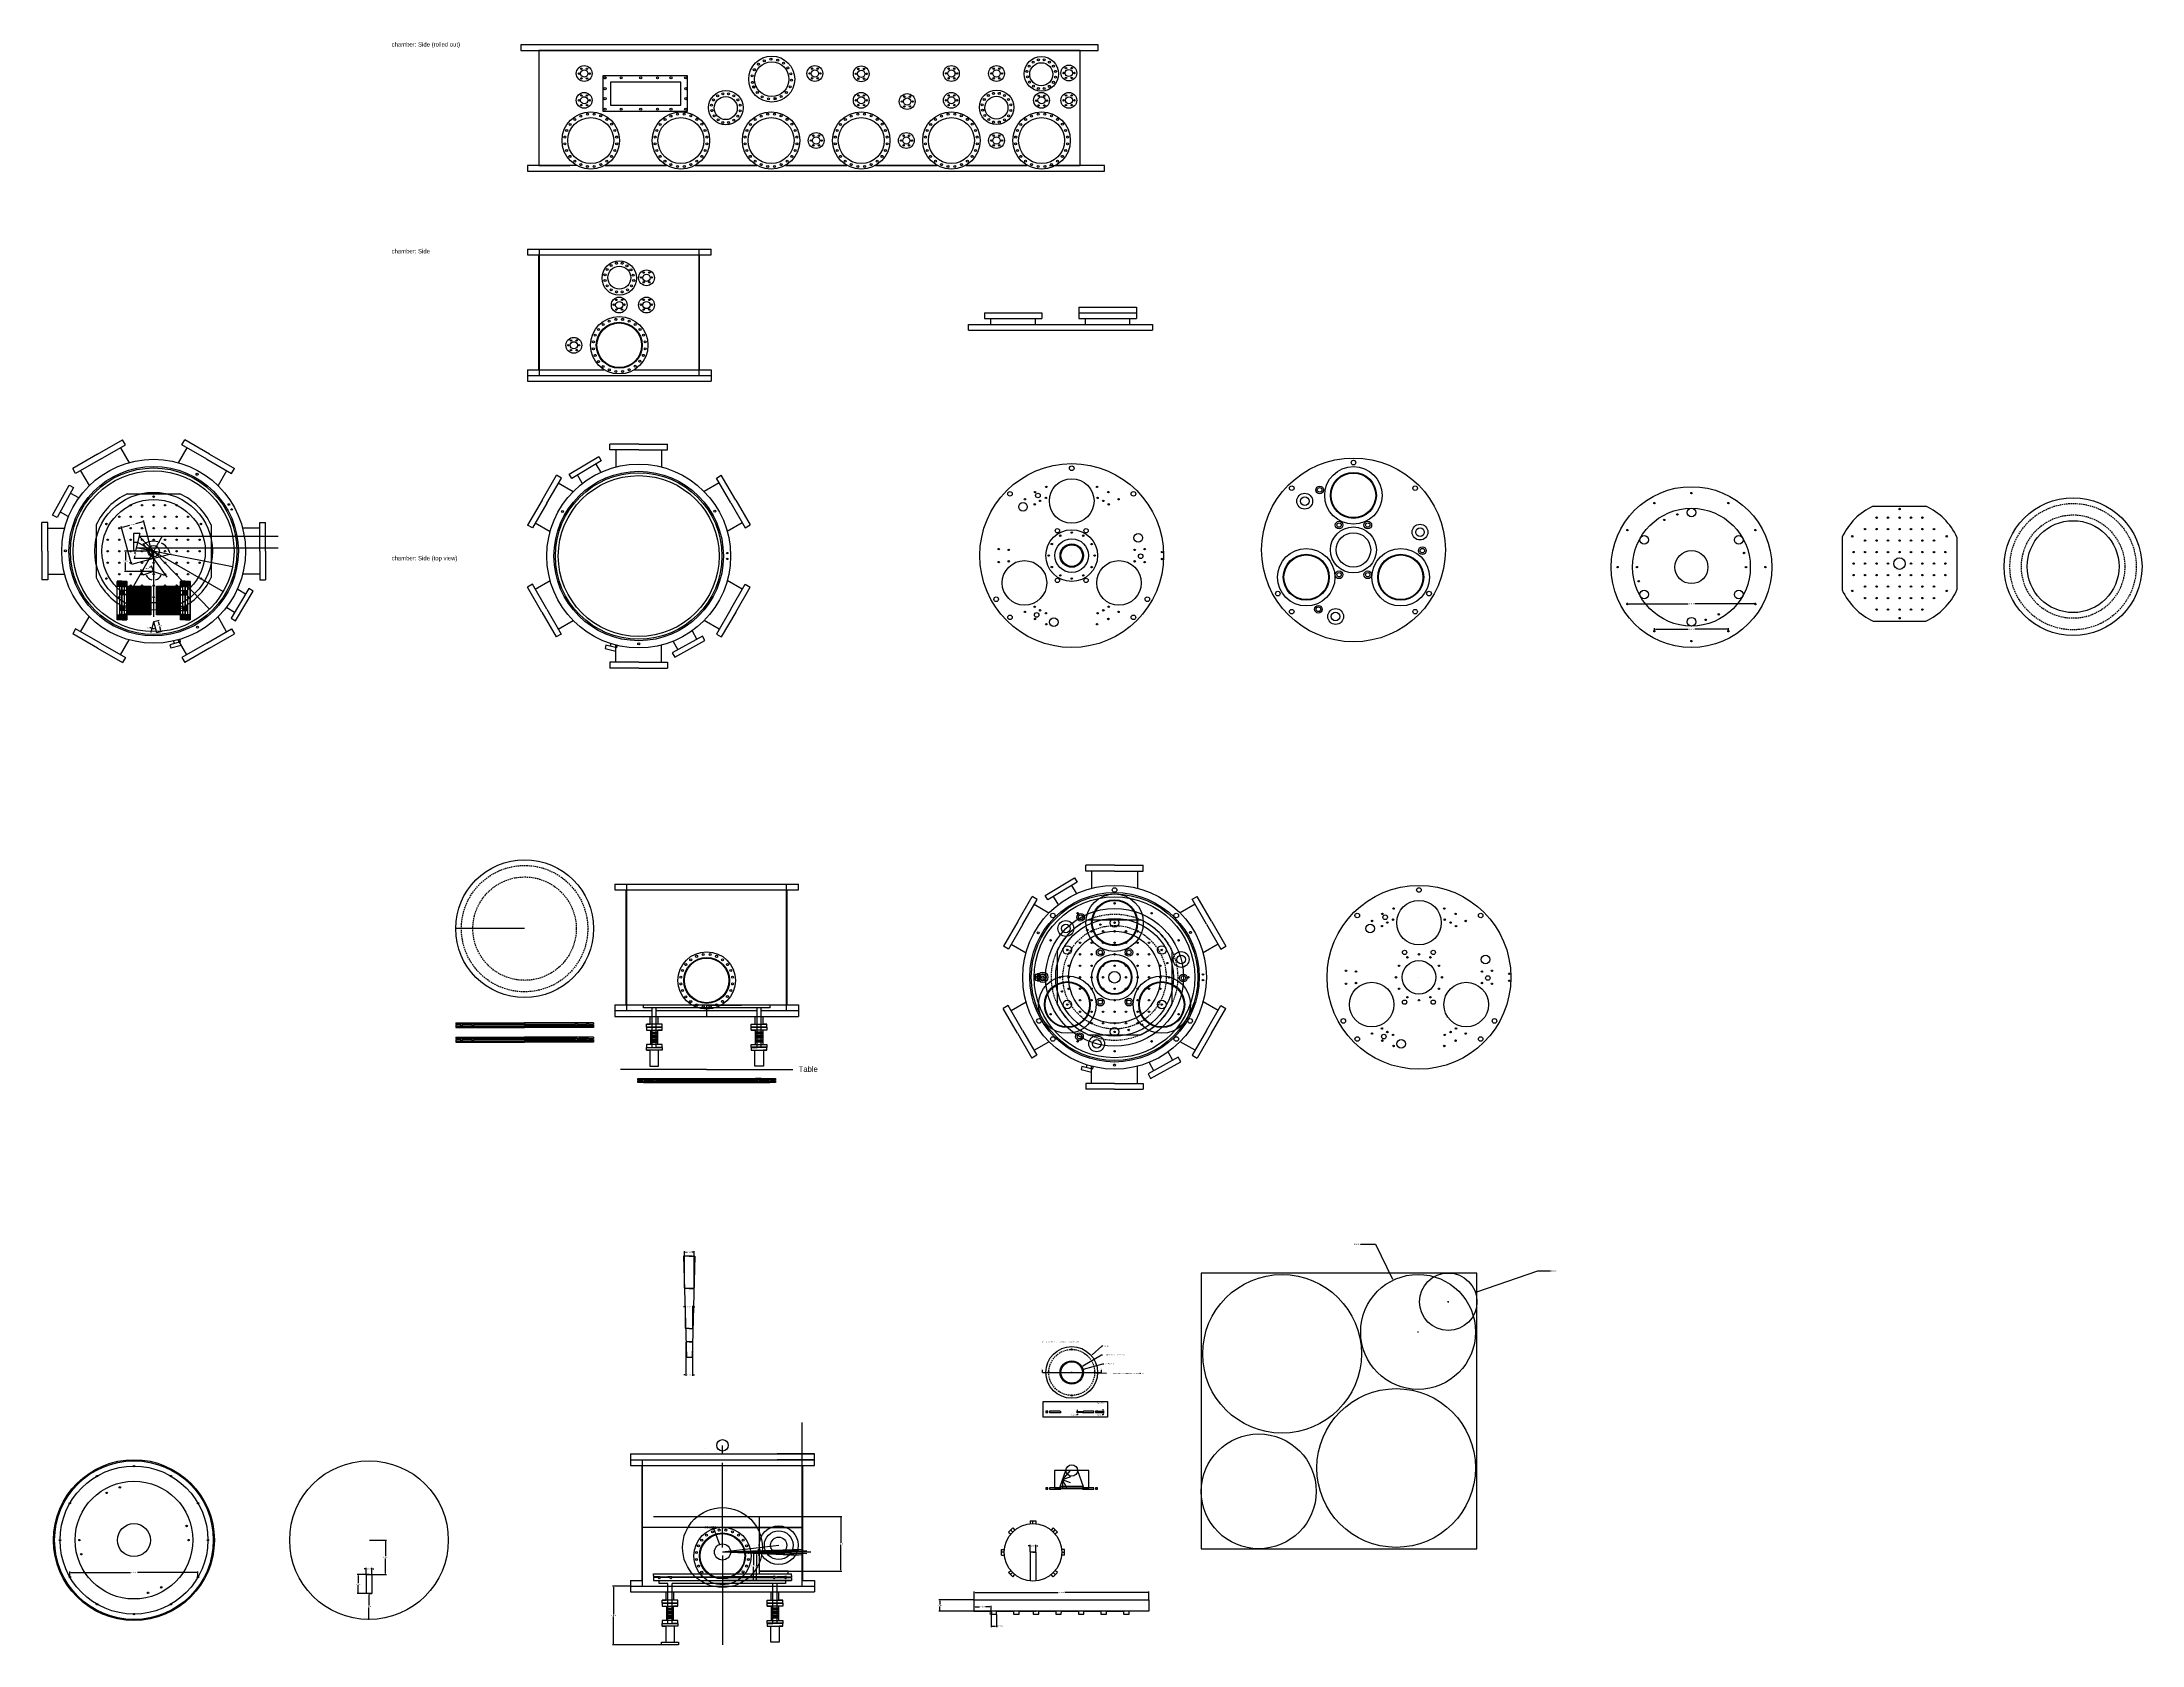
# Model space of a CAD drawing. Header units: inches. Extents: x -116 to 250, y -199 to 80.
import ezdxf
from ezdxf import colors
from ezdxf.entities.mleader import LeaderData, LeaderLine
from ezdxf.math import Vec2, Vec3

# ---------------------------------------------------------------- set-up
doc = ezdxf.new("R2010")
doc.units = ezdxf.units.IN
doc.header["$MEASUREMENT"] = 0
for name, pattern in [('DASHED2', [0.375, 0.25, -0.125]), ('HIDDEN', [0.375, 0.25, -0.125]), ('HIDDEN2', [0.1875, 0.125, -0.0625])]:
    doc.linetypes.add(name, pattern=pattern)
doc.dimstyles.get("Standard").update_dxf_attribs({"dimtxt": 0.18, "dimasz": 0.18, "dimexe": 0.18, "dimexo": 0.0625, "dimgap": 0.09, "dimtad": 0, "dimtih": 1, "dimtoh": 1, "dimdec": 4, "dimzin": 0, "dimdsep": 46, "dimtxsty": 'Standard', "dimcen": 0.09, "dimadec": 0, "dimazin": 0, "dimtfac": 1, "dimtdec": 4, "dimtofl": 0, "dimtmove": 0, "dimatfit": 3, "dimfxl": 1, "dimtolj": 1, "dimtzin": 0, "dimarcsym": 0})
pattern_1 = [(45, (-186.16538, -8.533), (-0.08838835, 0.08838835), [])]
pattern_2 = [(225, (-7.09559, -26.71678), (0.08838835, -0.08838835), [])]

# ---------------------------------------------------------------- blocks, each defined once
blk = doc.blocks.new('*D47')
at = {"color": 0, "lineweight": -2, "transparency": 16777216}
for p, q in [((-59.06, -181.18), (-56.06, -181.18)), ((-56.24, -181.36), (-56.24, -184)), ((-56.24, -187), (-56.24, -184.36)), ((-59.06, -187.18), (-56.06, -187.18))]:
    blk.add_line(p, q, dxfattribs=at)
at = {"color": 0, "transparency": 16777216}
for points in [[(-56.27, -181.36), (-56.21, -181.36), (-56.24, -181.18)], [(-56.27, -187), (-56.21, -187), (-56.24, -187.18)]]:
    blk.add_solid(points, dxfattribs=at)
at = {"layer": 'Defpoints', "color": 0, "transparency": 16777216}
for p in [(-59.13, -181.18), (-59.13, -187.18), (-56.24, -187.18)]:
    blk.add_point(p, dxfattribs=at)
at = {"color": 0, "transparency": 16777216, "insert": (-56.24, -184.18), "char_height": 0.18, "attachment_point": 5}
blk.add_mtext('\\A1;6.0000', dxfattribs=at)
blk = doc.blocks.new('*D48')
at = {"color": 0, "lineweight": -2, "transparency": 16777216}
for p, q in [((-59.81, -186.17), (-59.99, -186.17)), ((-59.63, -187.12), (-59.63, -185.99)), ((-58.63, -187.12), (-58.63, -185.99)), ((-58.45, -186.17), (-58.27, -186.17))]:
    blk.add_line(p, q, dxfattribs=at)
at = {"color": 0, "transparency": 16777216}
for points in [[(-59.81, -186.14), (-59.81, -186.2), (-59.63, -186.17)], [(-58.45, -186.14), (-58.45, -186.2), (-58.63, -186.17)]]:
    blk.add_solid(points, dxfattribs=at)
at = {"layer": 'Defpoints', "color": 0, "transparency": 16777216}
for p in [(-58.63, -186.17), (-59.63, -187.18), (-58.63, -187.18)]:
    blk.add_point(p, dxfattribs=at)
at = {"color": 0, "transparency": 16777216, "insert": (-59.13, -186.17), "char_height": 0.18, "attachment_point": 5}
blk.add_mtext('\\A1;1.0000', dxfattribs=at)
blk = doc.blocks.new('*D49')
at = {"color": 0, "lineweight": -2, "transparency": 16777216}
for p, q in [((-59.69, -187.18), (-61.2, -187.18)), ((-61.02, -187.36), (-61.02, -188.65)), ((-61.02, -190.31), (-61.02, -189.01)), ((-59.69, -190.49), (-61.2, -190.49))]:
    blk.add_line(p, q, dxfattribs=at)
at = {"color": 0, "transparency": 16777216}
for points in [[(-61.05, -187.36), (-60.99, -187.36), (-61.02, -187.18)], [(-61.05, -190.31), (-60.99, -190.31), (-61.02, -190.49)]]:
    blk.add_solid(points, dxfattribs=at)
at = {"layer": 'Defpoints', "color": 0, "transparency": 16777216}
for p in [(-59.63, -187.18), (-61.02, -190.49), (-59.63, -190.49)]:
    blk.add_point(p, dxfattribs=at)
at = {"color": 0, "transparency": 16777216, "insert": (-61.02, -188.83), "char_height": 0.18, "attachment_point": 5}
blk.add_mtext('\\A1;3.3125', dxfattribs=at)
blk = doc.blocks.new('*D50')
at = {"color": 0, "lineweight": -2, "transparency": 16777216}
for p, q in [((-59.19, -190.49), (-59.31, -190.49)), ((-59.13, -190.67), (-59.13, -192.56)), ((-59.13, -194.81), (-59.13, -192.92)), ((-59.19, -194.99), (-59.31, -194.99))]:
    blk.add_line(p, q, dxfattribs=at)
at = {"color": 0, "transparency": 16777216}
for points in [[(-59.16, -190.67), (-59.1, -190.67), (-59.13, -190.49)], [(-59.16, -194.81), (-59.1, -194.81), (-59.13, -194.99)]]:
    blk.add_solid(points, dxfattribs=at)
at = {"layer": 'Defpoints', "color": 0, "transparency": 16777216}
for p in [(-59.13, -190.49), (-59.13, -194.99), (-59.13, -194.99)]:
    blk.add_point(p, dxfattribs=at)
at = {"color": 0, "transparency": 16777216, "insert": (-59.13, -192.74), "char_height": 0.18, "attachment_point": 5}
blk.add_mtext('\\A1;4.5000', dxfattribs=at)
blk = doc.blocks.new('*D51')
at = {"color": 0, "lineweight": -2, "transparency": 16777216}
for p, q in [((55.82, -182.15), (55.64, -182.15)), ((56, -183.24), (56, -181.97)), ((57, -183.24), (57, -181.97)), ((57.18, -182.15), (57.36, -182.15))]:
    blk.add_line(p, q, dxfattribs=at)
at = {"color": 0, "transparency": 16777216}
for points in [[(55.82, -182.12), (55.82, -182.18), (56, -182.15)], [(57.18, -182.12), (57.18, -182.18), (57, -182.15)]]:
    blk.add_solid(points, dxfattribs=at)
at = {"layer": 'Defpoints', "color": 0, "transparency": 16777216}
for p in [(57, -182.15), (56, -183.3), (57, -183.3)]:
    blk.add_point(p, dxfattribs=at)
at = {"color": 0, "transparency": 16777216, "insert": (56.5, -182.15), "char_height": 0.18, "attachment_point": 5}
blk.add_mtext('\\A1;1.0000', dxfattribs=at)
blk = doc.blocks.new('*D63')
at = {"color": 0, "lineweight": -2, "transparency": 16777216}
for p, q in [((46.16, -191.56), (40.09, -191.56)), ((46.16, -193.56), (40.09, -193.56)), ((40.27, -191.74), (40.27, -192.38)), ((40.27, -193.38), (40.27, -192.74))]:
    blk.add_line(p, q, dxfattribs=at)
at = {"color": 0, "transparency": 16777216}
for points in [[(40.24, -191.74), (40.3, -191.74), (40.27, -191.56)], [(40.24, -193.38), (40.3, -193.38), (40.27, -193.56)]]:
    blk.add_solid(points, dxfattribs=at)
at = {"layer": 'Defpoints', "color": 0, "transparency": 16777216}
for p in [(40.27, -193.56), (46.23, -191.56), (46.23, -193.56)]:
    blk.add_point(p, dxfattribs=at)
at = {"color": 0, "transparency": 16777216, "insert": (40.27, -192.56), "char_height": 0.18, "attachment_point": 5}
blk.add_mtext('\\A1;2.0000', dxfattribs=at)
blk = doc.blocks.new('*D64')
at = {"color": 0, "lineweight": -2, "transparency": 16777216}
for p, q in [((46.23, -191.49), (46.23, -190.13)), ((76.68, -191.49), (76.68, -190.13)), ((46.41, -190.31), (60.87, -190.31)), ((76.5, -190.31), (62.04, -190.31))]:
    blk.add_line(p, q, dxfattribs=at)
at = {"color": 0, "transparency": 16777216}
for points in [[(46.41, -190.28), (46.41, -190.34), (46.23, -190.31)], [(76.5, -190.28), (76.5, -190.34), (76.68, -190.31)]]:
    blk.add_solid(points, dxfattribs=at)
at = {"layer": 'Defpoints', "color": 0, "transparency": 16777216}
for p in [(46.23, -191.56), (76.68, -190.31), (76.68, -191.56)]:
    blk.add_point(p, dxfattribs=at)
at = {"color": 0, "transparency": 16777216, "insert": (61.45, -190.31), "char_height": 0.18, "attachment_point": 5}
blk.add_mtext('\\A1;30.4500', dxfattribs=at)
blk = doc.blocks.new('*D65')
at = {"color": 0, "lineweight": -2, "transparency": 16777216}
for p, q in [((46.23, -193.49), (46.23, -192.63)), ((46.41, -192.81), (47.18, -192.81)), ((49.01, -192.81), (48.23, -192.81)), ((49.19, -193.49), (49.19, -192.63))]:
    blk.add_line(p, q, dxfattribs=at)
at = {"color": 0, "transparency": 16777216}
for points in [[(46.41, -192.78), (46.41, -192.84), (46.23, -192.81)], [(49.01, -192.78), (49.01, -192.84), (49.19, -192.81)]]:
    blk.add_solid(points, dxfattribs=at)
at = {"layer": 'Defpoints', "color": 0, "transparency": 16777216}
for p in [(46.23, -193.56), (49.19, -192.81), (49.19, -193.56)]:
    blk.add_point(p, dxfattribs=at)
at = {"color": 0, "transparency": 16777216, "insert": (47.71, -192.81), "char_height": 0.18, "attachment_point": 5}
blk.add_mtext('\\A1;2.9670', dxfattribs=at)
blk = doc.blocks.new('*D66')
at = {"color": 0, "lineweight": -2, "transparency": 16777216}
for p, q in [((49.13, -193.56), (49.01, -193.56)), ((49.19, -193.38), (49.19, -193.2)), ((49.13, -194.06), (49.01, -194.06)), ((49.19, -194.24), (49.19, -194.42))]:
    blk.add_line(p, q, dxfattribs=at)
at = {"color": 0, "transparency": 16777216}
for points in [[(49.16, -193.38), (49.22, -193.38), (49.19, -193.56)], [(49.16, -194.24), (49.22, -194.24), (49.19, -194.06)]]:
    blk.add_solid(points, dxfattribs=at)
at = {"layer": 'Defpoints', "color": 0, "transparency": 16777216}
for p in [(49.19, -193.56), (49.19, -194.06), (49.19, -194.06)]:
    blk.add_point(p, dxfattribs=at)
at = {"color": 0, "transparency": 16777216, "insert": (49.19, -193.81), "char_height": 0.18, "attachment_point": 5}
blk.add_mtext('\\A1;0.5000', dxfattribs=at)
blk = doc.blocks.new('*D67')
at = {"color": 0, "lineweight": -2, "transparency": 16777216}
for p, q in [((49.19, -194.12), (49.19, -196.36)), ((49.37, -196.18), (49.97, -196.18)), ((50.15, -194.12), (50.15, -196.36)), ((50.15, -196.18), (50.33, -196.18))]:
    blk.add_line(p, q, dxfattribs=at)
at = {"color": 0, "transparency": 16777216}
for points in [[(49.37, -196.15), (49.37, -196.21), (49.19, -196.18)], [(49.97, -196.15), (49.97, -196.21), (50.15, -196.18)]]:
    blk.add_solid(points, dxfattribs=at)
at = {"layer": 'Defpoints', "color": 0, "transparency": 16777216}
for p in [(49.19, -194.06), (50.15, -194.06), (50.15, -196.18)]:
    blk.add_point(p, dxfattribs=at)
at = {"color": 0, "transparency": 16777216, "insert": (50.83, -196.18), "char_height": 0.18, "attachment_point": 5}
blk.add_mtext('\\A1;0.9600', dxfattribs=at)
blk = doc.blocks.new('*D68')
at = {"color": 0, "lineweight": -2, "transparency": 16777216}
for p, q in [((113.56, -129.65), (116.16, -129.65)), ((116.16, -129.65), (119.13, -135.78)), ((123.47, -144.94), (123.65, -144.94)), ((123.56, -145.03), (123.56, -144.85))]:
    blk.add_line(p, q, dxfattribs=at)
at = {"color": 0, "transparency": 16777216}
blk.add_solid([(119.15, -135.76), (119.1, -135.79), (119.2, -135.94)], dxfattribs=at)
at = {"layer": 'Defpoints', "color": 0, "transparency": 16777216}
for p in [(119.2, -135.94), (123.56, -144.94)]:
    blk.add_point(p, dxfattribs=at)
at = {"color": 0, "transparency": 16777216, "insert": (112.95, -129.65), "char_height": 0.18, "attachment_point": 5}
blk.add_mtext('\\A1;R10.0000', dxfattribs=at)
blk = doc.blocks.new('*D69')
at = {"color": 0, "lineweight": -2, "transparency": 16777216}
for p, q in [((144.36, -134.38), (133.72, -138.01)), ((146.61, -134.38), (144.36, -134.38)), ((128.72, -139.69), (128.9, -139.69)), ((128.81, -139.78), (128.81, -139.6))]:
    blk.add_line(p, q, dxfattribs=at)
at = {"color": 0, "transparency": 16777216}
blk.add_solid([(133.71, -137.99), (133.73, -138.04), (133.55, -138.07)], dxfattribs=at)
at = {"layer": 'Defpoints', "color": 0, "transparency": 16777216}
for p in [(133.55, -138.07), (128.81, -139.69)]:
    blk.add_point(p, dxfattribs=at)
at = {"color": 0, "transparency": 16777216, "insert": (147.18, -134.38), "char_height": 0.18, "attachment_point": 5}
blk.add_mtext('\\A1;R5.0000', dxfattribs=at)
blk = doc.blocks.new('*D52')
at = {"color": 0, "lineweight": -2, "transparency": 16777216}
for p, q in [((-3.94, -146.72), (-3.94, -152.58)), ((-2.78, -146.75), (-2.78, -152.58)), ((-4.12, -152.4), (-4.3, -152.4)), ((-2.6, -152.4), (-2.42, -152.4))]:
    blk.add_line(p, q, dxfattribs=at)
at = {"color": 0, "transparency": 16777216}
for points in [[(-4.12, -152.37), (-4.12, -152.43), (-3.94, -152.4)], [(-2.6, -152.37), (-2.6, -152.43), (-2.78, -152.4)]]:
    blk.add_solid(points, dxfattribs=at)
at = {"layer": 'Defpoints', "color": 0, "transparency": 16777216}
for p in [(-3.94, -146.66), (-2.78, -146.69), (-2.78, -152.4)]:
    blk.add_point(p, dxfattribs=at)
at = {"color": 0, "transparency": 16777216, "insert": (-3.36, -152.4), "char_height": 0.18, "attachment_point": 5}
blk.add_mtext('\\A1;1.1525', dxfattribs=at)
blk = doc.blocks.new('*D53')
at = {"color": 0, "lineweight": -2, "transparency": 16777216}
for p, q in [((-4.18, -140.56), (-4.36, -140.56)), ((-4, -144.29), (-4, -140.38)), ((-2.72, -144.29), (-2.72, -140.38)), ((-2.54, -140.56), (-2.36, -140.56))]:
    blk.add_line(p, q, dxfattribs=at)
at = {"color": 0, "transparency": 16777216}
for points in [[(-4.18, -140.53), (-4.18, -140.59), (-4, -140.56)], [(-2.54, -140.53), (-2.54, -140.59), (-2.72, -140.56)]]:
    blk.add_solid(points, dxfattribs=at)
at = {"layer": 'Defpoints', "color": 0, "transparency": 16777216}
for p in [(-2.72, -140.56), (-4, -144.36), (-2.72, -144.36)]:
    blk.add_point(p, dxfattribs=at)
at = {"color": 0, "transparency": 16777216, "insert": (-3.36, -140.56), "char_height": 0.18, "attachment_point": 5}
blk.add_mtext('\\A1;1.2841', dxfattribs=at)
blk = doc.blocks.new('*D54')
at = {"color": 0, "lineweight": -2, "transparency": 16777216}
for p, q in [((-4.2, -137.29), (-4.2, -130.9)), ((-4.02, -131.08), (-3.84, -131.08)), ((-2.7, -131.08), (-2.88, -131.08)), ((-2.52, -137.29), (-2.52, -130.9))]:
    blk.add_line(p, q, dxfattribs=at)
at = {"color": 0, "transparency": 16777216}
for points in [[(-4.02, -131.05), (-4.02, -131.11), (-4.2, -131.08)], [(-2.7, -131.05), (-2.7, -131.11), (-2.52, -131.08)]]:
    blk.add_solid(points, dxfattribs=at)
at = {"layer": 'Defpoints', "color": 0, "transparency": 16777216}
for p in [(-2.52, -131.08), (-4.2, -137.36), (-2.52, -137.36)]:
    blk.add_point(p, dxfattribs=at)
at = {"color": 0, "transparency": 16777216, "insert": (-3.36, -131.08), "char_height": 0.18, "attachment_point": 5}
blk.add_mtext('\\A1;1.6818', dxfattribs=at)
blk = doc.blocks.new('*D55')
at = {"color": 0, "lineweight": -2, "transparency": 16777216}
for p, q in [((-13.63, -189.18), (-16.73, -189.18)), ((-16.55, -189.36), (-16.55, -194.13)), ((-16.55, -199.25), (-16.55, -194.49)), ((-8.27, -199.43), (-16.73, -199.43))]:
    blk.add_line(p, q, dxfattribs=at)
at = {"color": 0, "transparency": 16777216}
for points in [[(-16.58, -189.36), (-16.52, -189.36), (-16.55, -189.18)], [(-16.58, -199.25), (-16.52, -199.25), (-16.55, -199.43)]]:
    blk.add_solid(points, dxfattribs=at)
at = {"layer": 'Defpoints', "color": 0, "transparency": 16777216}
for p in [(-13.57, -189.18), (-16.55, -199.43), (-8.21, -199.43)]:
    blk.add_point(p, dxfattribs=at)
at = {"color": 0, "transparency": 16777216, "insert": (-16.55, -194.31), "char_height": 0.18, "attachment_point": 5}
blk.add_mtext('\\A1;10.2500', dxfattribs=at)
blk = doc.blocks.new('*D75')
at = {"color": 0, "lineweight": -2, "transparency": 16777216}
for p, q in [((-96.69, -9.04), (-100.1, -9.04)), ((-96.69, -10.29), (-100.1, -10.29)), ((-99.92, -9.22), (-99.92, -9.48)), ((-99.92, -10.11), (-99.92, -9.84))]:
    blk.add_line(p, q, dxfattribs=at)
at = {"color": 0, "transparency": 16777216}
for points in [[(-99.95, -9.22), (-99.89, -9.22), (-99.92, -9.04)], [(-99.95, -10.11), (-99.89, -10.11), (-99.92, -10.29)]]:
    blk.add_solid(points, dxfattribs=at)
at = {"layer": 'Defpoints', "color": 0, "transparency": 16777216}
for p in [(-99.92, -9.04), (-96.63, -9.04), (-96.63, -10.29)]:
    blk.add_point(p, dxfattribs=at)
at = {"color": 0, "transparency": 16777216, "insert": (-99.92, -9.66), "char_height": 0.18, "attachment_point": 5}
blk.add_mtext('\\A1;1.2500', dxfattribs=at)
blk = doc.blocks.new('*D76')
at = {"color": 0, "lineweight": -2, "transparency": 16777216}
for p, q in [((-96.69, -9.04), (-101.69, -9.04)), ((-101.51, -9.22), (-101.51, -10.61)), ((-101.51, -12.36), (-101.51, -10.97)), ((-96.69, -12.54), (-101.69, -12.54))]:
    blk.add_line(p, q, dxfattribs=at)
at = {"color": 0, "transparency": 16777216}
for points in [[(-101.54, -9.22), (-101.48, -9.22), (-101.51, -9.04)], [(-101.54, -12.36), (-101.48, -12.36), (-101.51, -12.54)]]:
    blk.add_solid(points, dxfattribs=at)
at = {"layer": 'Defpoints', "color": 0, "transparency": 16777216}
for p in [(-96.63, -9.04), (-101.51, -12.54), (-96.63, -12.54)]:
    blk.add_point(p, dxfattribs=at)
at = {"color": 0, "transparency": 16777216, "insert": (-101.51, -10.79), "char_height": 0.18, "attachment_point": 5}
blk.add_mtext('\\A1;3.5000', dxfattribs=at)
blk = doc.blocks.new('*D78')
at = {"color": 0, "lineweight": -2, "transparency": 16777216}
for p, q in [((-96.67, -10.24), (-98.45, -7.68)), ((-96.57, -10.27), (-93.56, -9.46))]:
    blk.add_line(p, q, dxfattribs=at)
for start, end in [(76.288, 121.5624), (18.4376, 63.4487)]:
    blk.add_arc((-96.63, -10.29), 3, start, end, dxfattribs=at)
at = {"color": 0, "transparency": 16777216}
for points in [[(-98.18, -7.75), (-98.22, -7.7), (-98.35, -7.83)], [(-93.76, -9.33), (-93.81, -9.35), (-93.73, -9.51)]]:
    blk.add_solid(points, dxfattribs=at)
at = {"layer": 'Defpoints', "color": 0, "transparency": 16777216}
for p in [(-96.63, -10.29), (-96.63, -10.29), (-94.77, -7.93), (-100.49, -11.32), (-94.34, -13.56)]:
    blk.add_point(p, dxfattribs=at)
at = {"color": 0, "transparency": 16777216, "insert": (-95.6, -7.47), "char_height": 0.18, "attachment_point": 5}
blk.add_mtext('\\A1;110°', dxfattribs=at)
blk = doc.blocks.new('*D79')
at = {"color": 0, "lineweight": -2, "transparency": 16777216}
for start, end in [(206.9055, 256.6521), (283.3479, 333.0945)]:
    blk.add_arc((-96.63, -12.54), 1.49, start, end, dxfattribs=at)
at = {"color": 0, "transparency": 16777216}
for points in [[(-97.99, -13.22), (-97.94, -13.2), (-98.03, -13.05)], [(-95.33, -13.2), (-95.27, -13.22), (-95.23, -13.05)]]:
    blk.add_solid(points, dxfattribs=at)
at = {"layer": 'Defpoints', "color": 0, "transparency": 16777216}
for p in [(-98.51, -13.22), (-97.22, -13.91), (-96.63, -12.54), (-96.63, -12.54), (-94.75, -13.22)]:
    blk.add_point(p, dxfattribs=at)
at = {"color": 0, "transparency": 16777216, "insert": (-96.63, -14.03), "char_height": 0.18, "attachment_point": 5}
blk.add_mtext('\\A1;140°', dxfattribs=at)
blk = doc.blocks.new('*D80')
at = {"color": 0, "lineweight": -2, "transparency": 16777216}
for p, q in [((-100.51, -11.26), (-102.27, -4.71)), ((-102.05, -4.84), (-100.77, -4.49)), ((-98.53, -3.89), (-99.81, -4.24)), ((-96.65, -10.23), (-98.4, -3.67))]:
    blk.add_line(p, q, dxfattribs=at)
at = {"color": 0, "transparency": 16777216}
for points in [[(-102.05, -4.81), (-102.04, -4.87), (-102.22, -4.88)], [(-98.54, -3.87), (-98.52, -3.92), (-98.36, -3.85)]]:
    blk.add_solid(points, dxfattribs=at)
at = {"layer": 'Defpoints', "color": 0, "transparency": 16777216}
for p in [(-98.36, -3.85), (-96.63, -10.29), (-100.49, -11.32)]:
    blk.add_point(p, dxfattribs=at)
at = {"color": 0, "transparency": 16777216, "insert": (-100.29, -4.37), "char_height": 0.18, "attachment_point": 5}
blk.add_mtext('\\A1;4.0000', dxfattribs=at)
blk = doc.blocks.new('*D81')
at = {"color": 0, "lineweight": -2, "transparency": 16777216}
for p, q in [((-98.53, -13.16), (-98.87, -12.23)), ((-98.64, -12.34), (-98.35, -12.23)), ((-97.1, -11.78), (-97.39, -11.88)), ((-96.65, -12.48), (-96.99, -11.55))]:
    blk.add_line(p, q, dxfattribs=at)
at = {"color": 0, "transparency": 16777216}
for points in [[(-98.65, -12.31), (-98.63, -12.37), (-98.81, -12.4)], [(-97.11, -11.75), (-97.09, -11.81), (-96.93, -11.72)]]:
    blk.add_solid(points, dxfattribs=at)
at = {"layer": 'Defpoints', "color": 0, "transparency": 16777216}
for p in [(-98.81, -12.4), (-98.51, -13.22), (-96.63, -12.54)]:
    blk.add_point(p, dxfattribs=at)
at = {"color": 0, "transparency": 16777216, "insert": (-97.87, -12.06), "char_height": 0.18, "attachment_point": 5}
blk.add_mtext('\\A1;2.0000', dxfattribs=at)
blk = doc.blocks.new('*D86')
at = {"color": 0, "lineweight": -2, "transparency": 16777216}
blk.add_line((-97.11, -22.37), (-97.29, -22.37), dxfattribs=at)
for start, end in [(246.3514, 255), (263.6486, 276.3514)]:
    blk.add_arc((-96.63, -21.28), 1.19, start, end, dxfattribs=at)
at = {"color": 0, "transparency": 16777216}
for points in [[(-96.77, -22.49), (-96.76, -22.43), (-96.94, -22.43)], [(-96.5, -22.43), (-96.49, -22.49), (-96.32, -22.43)]]:
    blk.add_solid(points, dxfattribs=at)
at = {"layer": 'Defpoints', "color": 0, "transparency": 16777216}
for p in [(-96.63, -21.28), (-96.63, -21.28), (-97.15, -23.21), (-96.53, -22.47), (-96.11, -23.21)]:
    blk.add_point(p, dxfattribs=at)
at = {"color": 0, "transparency": 16777216, "insert": (-97.57, -22.37), "char_height": 0.18, "attachment_point": 5}
blk.add_mtext('\\A1;30°', dxfattribs=at)
blk = doc.blocks.new('*D87')
at = {"color": 0, "lineweight": -2, "transparency": 16777216}
for p, q in [((-96.57, -21.26), (-95.69, -21.03)), ((-95.82, -21.25), (-95.65, -21.86)), ((-96.05, -23.19), (-95.17, -22.96)), ((-95.39, -22.83), (-95.56, -22.22))]:
    blk.add_line(p, q, dxfattribs=at)
at = {"color": 0, "transparency": 16777216}
for points in [[(-95.79, -21.24), (-95.85, -21.25), (-95.86, -21.07)], [(-95.36, -22.82), (-95.42, -22.84), (-95.35, -23)]]:
    blk.add_solid(points, dxfattribs=at)
at = {"layer": 'Defpoints', "color": 0, "transparency": 16777216}
for p in [(-96.63, -21.28), (-96.11, -23.21), (-95.35, -23)]:
    blk.add_point(p, dxfattribs=at)
at = {"color": 0, "transparency": 16777216, "insert": (-95.61, -22.04), "char_height": 0.18, "attachment_point": 5}
blk.add_mtext('\\A1;2.0000', dxfattribs=at)
blk = doc.blocks.new('*D88')
at = {"color": 0, "lineweight": -2, "transparency": 16777216}
for p, q in [((160.02, -18.18), (160.02, -18.02)), ((160.2, -18.2), (170.57, -18.2)), ((182.14, -18.2), (171.77, -18.2)), ((182.32, -18.18), (182.32, -18.02))]:
    blk.add_line(p, q, dxfattribs=at)
at = {"color": 0, "transparency": 16777216}
for points in [[(160.2, -18.17), (160.2, -18.23), (160.02, -18.2)], [(182.14, -18.17), (182.14, -18.23), (182.32, -18.2)]]:
    blk.add_solid(points, dxfattribs=at)
at = {"layer": 'Defpoints', "color": 0, "transparency": 16777216}
for p in [(160.02, -18.24), (182.32, -18.2), (182.32, -18.24)]:
    blk.add_point(p, dxfattribs=at)
at = {"color": 0, "transparency": 16777216, "insert": (171.17, -18.2), "char_height": 0.18, "attachment_point": 5}
blk.add_mtext('\\A1;22.3002', dxfattribs=at)
blk = doc.blocks.new('*D89')
at = {"color": 0, "lineweight": -2, "transparency": 16777216}
for p, q in [((164.73, -22.89), (164.73, -22.41)), ((164.91, -22.59), (170.58, -22.59)), ((177.43, -22.59), (171.75, -22.59)), ((177.61, -22.89), (177.61, -22.41))]:
    blk.add_line(p, q, dxfattribs=at)
at = {"color": 0, "transparency": 16777216}
for points in [[(164.91, -22.56), (164.91, -22.62), (164.73, -22.59)], [(177.43, -22.56), (177.43, -22.62), (177.61, -22.59)]]:
    blk.add_solid(points, dxfattribs=at)
at = {"layer": 'Defpoints', "color": 0, "transparency": 16777216}
for p in [(164.73, -22.95), (177.61, -22.59), (177.61, -22.95)]:
    blk.add_point(p, dxfattribs=at)
at = {"color": 0, "transparency": 16777216, "insert": (171.17, -22.59), "char_height": 0.18, "attachment_point": 5}
blk.add_mtext('\\A1;12.8750', dxfattribs=at)
blk = doc.blocks.new('*D90')
at = {"color": 0, "lineweight": -2, "transparency": 16777216}
for p, q in [((-111.21, -187.55), (-111.21, -186.64)), ((-111.03, -186.82), (-100.66, -186.82)), ((-89.09, -186.82), (-99.46, -186.82)), ((-88.91, -187.55), (-88.91, -186.64))]:
    blk.add_line(p, q, dxfattribs=at)
at = {"color": 0, "transparency": 16777216}
for points in [[(-111.03, -186.79), (-111.03, -186.85), (-111.21, -186.82)], [(-89.09, -186.79), (-89.09, -186.85), (-88.91, -186.82)]]:
    blk.add_solid(points, dxfattribs=at)
at = {"layer": 'Defpoints', "color": 0, "transparency": 16777216}
for p in [(-111.21, -187.62), (-88.91, -186.82), (-88.91, -187.62)]:
    blk.add_point(p, dxfattribs=at)
at = {"color": 0, "transparency": 16777216, "insert": (-100.06, -186.82), "char_height": 0.18, "attachment_point": 5}
blk.add_mtext('\\A1;22.3002', dxfattribs=at)
blk = doc.blocks.new('*D105')
at = {"color": 0, "lineweight": -2, "transparency": 16777216}
for p, q in [((16.39, -177.07), (23.24, -177.07)), ((23.06, -177.25), (23.06, -181.64)), ((23.06, -186.39), (23.06, -182)), ((8.91, -186.57), (23.24, -186.57))]:
    blk.add_line(p, q, dxfattribs=at)
at = {"color": 0, "transparency": 16777216}
for points in [[(23.03, -177.25), (23.09, -177.25), (23.06, -177.07)], [(23.03, -186.39), (23.09, -186.39), (23.06, -186.57)]]:
    blk.add_solid(points, dxfattribs=at)
at = {"layer": 'Defpoints', "color": 0, "transparency": 16777216}
for p in [(16.33, -177.07), (8.84, -186.57), (23.06, -186.57)]:
    blk.add_point(p, dxfattribs=at)
at = {"color": 0, "transparency": 16777216, "insert": (23.06, -181.82), "char_height": 0.18, "attachment_point": 5}
blk.add_mtext('\\A1;9.5000', dxfattribs=at)
blk = doc.blocks.new('*D106')
at = {"color": 0, "lineweight": -2, "transparency": 16777216}
for p, q in [((8.78, -183.52), (8.19, -183.52)), ((8.37, -183.7), (8.37, -185.69)), ((8.37, -188.03), (8.37, -186.05)), ((13.37, -188.21), (8.19, -188.21))]:
    blk.add_line(p, q, dxfattribs=at)
at = {"color": 0, "transparency": 16777216}
for points in [[(8.34, -183.7), (8.4, -183.7), (8.37, -183.52)], [(8.34, -188.03), (8.4, -188.03), (8.37, -188.21)]]:
    blk.add_solid(points, dxfattribs=at)
at = {"layer": 'Defpoints', "color": 0, "transparency": 16777216}
for p in [(8.37, -183.52), (8.84, -183.52), (13.43, -188.21)]:
    blk.add_point(p, dxfattribs=at)
at = {"color": 0, "transparency": 16777216, "insert": (8.37, -185.87), "char_height": 0.18, "attachment_point": 5}
blk.add_mtext('\\A1;4.6900', dxfattribs=at)
blk = doc.blocks.new('*D109')
at = {"color": 0, "lineweight": -2, "transparency": 16777216}
for p, q in [((8.78, -183.1), (7.66, -183.1)), ((7.84, -183.28), (7.84, -185.47)), ((7.84, -188.03), (7.84, -185.83)), ((8.31, -188.21), (7.66, -188.21))]:
    blk.add_line(p, q, dxfattribs=at)
at = {"color": 0, "transparency": 16777216}
for points in [[(7.81, -183.28), (7.87, -183.28), (7.84, -183.1)], [(7.81, -188.03), (7.87, -188.03), (7.84, -188.21)]]:
    blk.add_solid(points, dxfattribs=at)
at = {"layer": 'Defpoints', "color": 0, "transparency": 16777216}
for p in [(7.84, -183.1), (8.84, -183.1), (8.37, -188.21)]:
    blk.add_point(p, dxfattribs=at)
at = {"color": 0, "transparency": 16777216, "insert": (7.84, -185.65), "char_height": 0.18, "attachment_point": 5}
blk.add_mtext('\\A1;5.1190', dxfattribs=at)
blk = doc.blocks.new('*D110')
at = {"color": 0, "lineweight": -2, "transparency": 16777216}
for p, q in [((8.71, -182.92), (8.71, -182.74)), ((8.78, -183.1), (8.53, -183.1)), ((8.78, -183.52), (8.53, -183.52)), ((8.71, -183.7), (8.71, -183.88))]:
    blk.add_line(p, q, dxfattribs=at)
at = {"color": 0, "transparency": 16777216}
for points in [[(8.68, -182.92), (8.74, -182.92), (8.71, -183.1)], [(8.68, -183.7), (8.74, -183.7), (8.71, -183.52)]]:
    blk.add_solid(points, dxfattribs=at)
at = {"layer": 'Defpoints', "color": 0, "transparency": 16777216}
for p in [(8.71, -183.52), (8.84, -183.1), (8.84, -183.52)]:
    blk.add_point(p, dxfattribs=at)
at = {"color": 0, "transparency": 16777216, "insert": (8.71, -183.31), "char_height": 0.18, "attachment_point": 5}
blk.add_mtext('\\A1;0.4290', dxfattribs=at)
blk = doc.blocks.new('*D115')
at = {"color": 0, "lineweight": -2, "transparency": 16777216}
for p, q in [((68.44, -148.97), (65.16, -150.88)), ((68.62, -148.97), (68.44, -148.97)), ((63.16, -151.99), (63.34, -151.99)), ((63.25, -152.08), (63.25, -151.9))]:
    blk.add_line(p, q, dxfattribs=at)
at = {"color": 0, "transparency": 16777216}
blk.add_solid([(65.14, -150.85), (65.17, -150.9), (65, -150.97)], dxfattribs=at)
at = {"layer": 'Defpoints', "color": 0, "transparency": 16777216}
for p in [(61.49, -153.01), (65, -150.97)]:
    blk.add_point(p, dxfattribs=at)
at = {"color": 0, "transparency": 16777216, "insert": (70.85, -148.97), "char_height": 0.18, "attachment_point": 5}
blk.add_mtext('\\A1;∅4.0625 recess, 0.125" deep', dxfattribs=at)
blk = doc.blocks.new('*D116')
at = {"color": 0, "lineweight": -2, "transparency": 16777216}
for p, q in [((63.16, -151.99), (63.34, -151.99)), ((63.25, -152.08), (63.25, -151.9)), ((68.63, -150.52), (65.23, -151.45)), ((68.81, -150.52), (68.63, -150.52))]:
    blk.add_line(p, q, dxfattribs=at)
at = {"color": 0, "transparency": 16777216}
blk.add_solid([(65.22, -151.42), (65.24, -151.48), (65.06, -151.5)], dxfattribs=at)
at = {"layer": 'Defpoints', "color": 0, "transparency": 16777216}
for p in [(61.44, -152.48), (65.06, -151.5)]:
    blk.add_point(p, dxfattribs=at)
at = {"color": 0, "transparency": 16777216, "insert": (69.9, -150.52), "char_height": 0.18, "attachment_point": 5}
blk.add_mtext('\\A1;∅3.7500 Clear', dxfattribs=at)
blk = doc.blocks.new('*D117')
at = {"color": 0, "lineweight": -2, "transparency": 16777216}
for p, q in [((63.16, -151.99), (63.34, -151.99)), ((63.25, -152.08), (63.25, -151.9)), ((69.32, -152.18), (67.43, -152.12))]:
    blk.add_line(p, q, dxfattribs=at)
at = {"color": 0, "transparency": 16777216}
blk.add_solid([(67.43, -152.09), (67.42, -152.15), (67.25, -152.11)], dxfattribs=at)
at = {"layer": 'Defpoints', "color": 0, "transparency": 16777216}
for p in [(59.25, -151.86), (67.25, -152.11)]:
    blk.add_point(p, dxfattribs=at)
at = {"color": 0, "transparency": 16777216, "insert": (73.12, -152.18), "char_height": 0.18, "attachment_point": 5}
blk.add_mtext('\\A1;4 eq. space 0.281 clear hole on ∅8.0000 dia. BC', dxfattribs=at)
blk = doc.blocks.new('*D118')
at = {"color": 0, "lineweight": -2, "transparency": 16777216}
for p, q in [((68.5, -147.42), (66.78, -148.92)), ((68.68, -147.42), (68.5, -147.42)), ((63.16, -151.99), (63.34, -151.99)), ((63.25, -152.08), (63.25, -151.9))]:
    blk.add_line(p, q, dxfattribs=at)
at = {"color": 0, "transparency": 16777216}
blk.add_solid([(66.76, -148.89), (66.8, -148.94), (66.64, -149.04)], dxfattribs=at)
at = {"layer": 'Defpoints', "color": 0, "transparency": 16777216}
for p in [(66.64, -149.04), (59.85, -154.94)]:
    blk.add_point(p, dxfattribs=at)
at = {"color": 0, "transparency": 16777216, "insert": (69.25, -147.42), "char_height": 0.18, "attachment_point": 5}
blk.add_mtext('\\A1;∅9.0000', dxfattribs=at)
blk = doc.blocks.new('*D119')
at = {"color": 0, "lineweight": -2, "transparency": 16777216}
for p, q in [((67.81, -158.74), (68.92, -158.74)), ((67.81, -158.99), (68.92, -158.99)), ((68.74, -159.35), (68.56, -159.35)), ((68.74, -158.56), (68.74, -158.38)), ((68.74, -159.17), (68.74, -159.35))]:
    blk.add_line(p, q, dxfattribs=at)
at = {"color": 0, "transparency": 16777216}
for points in [[(68.71, -158.56), (68.77, -158.56), (68.74, -158.74)], [(68.71, -159.17), (68.77, -159.17), (68.74, -158.99)]]:
    blk.add_solid(points, dxfattribs=at)
at = {"layer": 'Defpoints', "color": 0, "transparency": 16777216}
for p in [(67.75, -158.74), (67.75, -158.99), (68.74, -158.99)]:
    blk.add_point(p, dxfattribs=at)
at = {"color": 0, "transparency": 16777216, "insert": (68.06, -159.35), "char_height": 0.18, "attachment_point": 5}
blk.add_mtext('\\A1;0.2500', dxfattribs=at)
blk = doc.blocks.new('*D120')
at = {"color": 0, "lineweight": -2, "transparency": 16777216}
for p, q in [((65.06, -158.86), (64.05, -158.86)), ((65.06, -158.99), (64.05, -158.99)), ((64.23, -159.35), (64.05, -159.35)), ((64.23, -158.68), (64.23, -158.5)), ((64.23, -159.17), (64.23, -159.35))]:
    blk.add_line(p, q, dxfattribs=at)
at = {"color": 0, "transparency": 16777216}
for points in [[(64.2, -158.68), (64.26, -158.68), (64.23, -158.86)], [(64.2, -159.17), (64.26, -159.17), (64.23, -158.99)]]:
    blk.add_solid(points, dxfattribs=at)
at = {"layer": 'Defpoints', "color": 0, "transparency": 16777216}
for p in [(64.23, -158.99), (65.12, -158.86), (65.12, -158.99)]:
    blk.add_point(p, dxfattribs=at)
at = {"color": 0, "transparency": 16777216, "insert": (63.57, -159.35), "char_height": 0.18, "attachment_point": 5}
blk.add_mtext('\\A1;0.1250', dxfattribs=at)

msp = doc.modelspace()

# ---------------------------------------------------------------- hatches: boundary and pattern name
h = msp.add_hatch()
h.set_pattern_fill('ANSI31', color=256)
h.set_pattern_definition(pattern_1)
h.paths.add_polyline_path([(-102.09349, -16.50009), (-101.68349, -16.50009), (-101.68349, -16.00009), (-102.09349, -16.00009)])
h.paths.add_polyline_path([(-102.19349, -16.50009), (-102.19349, -16.00009), (-102.60349, -16.00009), (-102.60349, -16.50009)])
h.paths.add_polyline_path([(-102.19349, -19.25009), (-102.19349, -18.75009), (-102.60349, -18.75009), (-102.60349, -19.25009)])
h.paths.add_polyline_path([(-101.68349, -18.75009), (-102.09349, -18.75009), (-102.09349, -19.25009), (-101.68349, -19.25009)])
h = msp.add_hatch()
h.set_pattern_fill('ANSI31', color=1)
h.set_pattern_definition(pattern_1)
h.paths.add_polyline_path([(-97.28349, -15.25009), (-101.28349, -15.25009), (-101.28349, -15.87509), (-97.28349, -15.87509)])
h.paths.add_polyline_path([(-97.28349, -15.87509), (-101.28349, -15.87509), (-101.28349, -16.62509), (-97.28349, -16.62509)])
h.paths.add_polyline_path([(-97.28349, -16.62509), (-101.28349, -16.62509), (-101.28349, -17.62509), (-97.28349, -17.62509)])
h.paths.add_polyline_path([(-97.28349, -17.62509), (-101.28349, -17.62509), (-101.28349, -18.62509), (-97.28349, -18.62509)])
h.paths.add_polyline_path([(-97.28349, -18.62509), (-101.28349, -18.62509), (-101.28349, -19.37509), (-97.28349, -19.37509)])
h.paths.add_polyline_path([(-97.28349, -19.37509), (-101.28349, -19.37509), (-101.28349, -20.00008), (-97.28349, -20.00008)])
h = msp.add_hatch()
h.set_pattern_fill('ANSI31', color=1, angle=180)
h.set_pattern_definition(pattern_2)
h.paths.add_polyline_path([(-95.97749, -19.99969), (-91.97749, -19.99969), (-91.97749, -19.37469), (-95.97749, -19.37469)])
h.paths.add_polyline_path([(-95.97749, -19.37469), (-91.97749, -19.37469), (-91.97749, -18.62469), (-95.97749, -18.62469)])
h.paths.add_polyline_path([(-95.97749, -18.62469), (-91.97749, -18.62469), (-91.97749, -17.62469), (-95.97749, -17.62469)])
h.paths.add_polyline_path([(-95.97749, -17.62469), (-91.97749, -17.62469), (-91.97749, -16.62469), (-95.97749, -16.62469)])
h.paths.add_polyline_path([(-95.97749, -16.62469), (-91.97749, -16.62469), (-91.97749, -15.87469), (-95.97749, -15.87469)])
h.paths.add_polyline_path([(-95.97749, -15.87469), (-91.97749, -15.87469), (-91.97749, -15.2497), (-95.97749, -15.2497)])
h = msp.add_hatch()
h.set_pattern_fill('ANSI31', color=256, angle=180)
h.set_pattern_definition(pattern_2)
h.paths.add_polyline_path([(-91.16749, -18.74969), (-91.57749, -18.74969), (-91.57749, -19.24969), (-91.16749, -19.24969)])
h.paths.add_polyline_path([(-91.06749, -18.74969), (-91.06749, -19.24969), (-90.65749, -19.24969), (-90.65749, -18.74969)])
h.paths.add_polyline_path([(-91.06749, -15.99969), (-91.06749, -16.49969), (-90.65749, -16.49969), (-90.65749, -15.99969)])
h.paths.add_polyline_path([(-91.57749, -16.49969), (-91.16749, -16.49969), (-91.16749, -15.99969), (-91.57749, -15.99969)])

# ---------------------------------------------------------------- linework, layer by layer
at = {"color": 4}
for p, q in [((-31.54994, 43.56784), (-31.54994, 42.56784)), ((-31.54994, 43.56784), (0.45006, 43.56784)), ((-31.54994, 43.56784), (0.45006, 43.56784)), ((-31.54994, 42.56784), (0.45006, 42.56784)), ((-29.54994, 22.56784), (-29.54994, 42.56784)), ((-29.44994, 21.56784), (-29.44994, 43.56784)), ((-1.64994, 21.56784), (-1.64994, 43.56784)), ((-1.54994, 22.56784), (-1.54994, 42.56784)), ((0.45006, 42.56784), (0.45006, 43.56784)), ((-31.54994, 22.56784), (-18.18385, 22.56784)), ((-31.54994, 22.56784), (-31.54994, 21.56784)), ((-12.91603, 22.56784), (0.45006, 22.56784)), ((0.45006, 22.56784), (0.45006, 21.56784)), ((-31.54994, 21.56784), (0.45006, 21.56784)), ((-31.54994, 21.56784), (0.45006, 21.56784)), ((-31.54994, 21.56784), (-31.54994, 20.56784)), ((-31.54994, 20.56784), (0.45006, 20.56784)), ((0.45006, 21.56784), (0.45006, 20.56784)), ((-12.16244, 9.62984), (-17.16244, 9.62984)), ((-17.16244, 8.62984), (-17.16244, 9.62984)), ((-12.16244, 8.62984), (-17.16244, 8.62984)), ((-16.16244, 8.62984), (-16.16244, 5.62177)), ((-12.16244, 9.62984), (-7.16244, 9.62984)), ((-12.16244, 8.62984), (-7.16244, 8.62984)), ((-8.16244, 8.62984), (-8.16244, 5.62177)), ((-7.16244, 8.62984), (-7.16244, 9.62984)), ((-28.99912, -0.1495), (-26.49912, 4.18063)), ((-28.1331, -0.6495), (-25.6331, 3.68063)), ((-25.6331, 3.68063), (-26.49912, 4.18063)), ((-22.84678, 4.19404), (-22.03901, 2.85654)), ((-21.69413, 5.91237), (-21.69413, 5.91237)), ((-19.63678, 6.13269), (-18.82901, 4.79519)), ((1.35903, 3.70997), (2.22505, 4.20997)), ((3.85903, -0.62016), (1.35903, 3.70997)), ((4.72505, -0.12016), (2.22505, 4.20997)), ((-26.18391, 2.84394), (-23.57885, 1.33991)), ((1.85903, 2.84394), (-0.74604, 1.33991)), ((1.85903, 2.84394), (-0.74604, 1.33991)), ((-28.99912, -0.1495), (-31.49912, -4.47963)), ((-28.1331, -0.6495), (-30.6331, -4.97963)), ((3.85903, -0.62016), (6.35903, -4.95029)), ((4.72505, -0.12016), (7.22505, -4.45029)), ((-30.6331, -4.97963), (-31.49912, -4.47963)), ((-30.18391, -4.08426), (-27.57885, -5.5883)), ((5.85903, -4.08426), (3.25396, -5.5883)), ((5.85903, -4.08426), (3.25396, -5.5883)), ((6.35903, -4.95029), (7.22505, -4.45029)), ((-30.18391, -15.65606), (-27.57885, -14.15203)), ((5.85903, -15.65606), (3.25396, -14.15203)), ((5.85903, -15.65606), (3.25396, -14.15203)), ((-101.68349, -20.00008), (-101.68349, -15.25009)), ((-101.28349, -15.25009), (-101.68349, -15.25009)), ((-97.28349, -15.87509), (-101.68349, -15.87509)), ((-97.28349, -16.62509), (-101.68349, -16.62509)), ((-101.28349, -15.25009), (-101.28349, -20.00008)), ((-97.28349, -15.87509), (-101.28349, -15.87509)), ((-97.28349, -15.25009), (-97.28349, -20.00008)), ((-97.28349, -15.25009), (-97.21349, -15.25009)), ((-97.28349, -15.25009), (-97.28349, -16.62509)), ((-97.21349, -17.62509), (-97.21349, -15.25009)), ((-97.21349, -17.62508), (-97.21349, -20.00008)), ((-96.04749, -17.6247), (-96.04749, -15.2497)), ((-95.97749, -15.2497), (-96.04749, -15.2497)), ((-96.04749, -17.62469), (-96.04749, -19.99969)), ((-95.97749, -19.99969), (-95.97749, -15.2497)), ((-95.97749, -15.87469), (-91.57749, -15.87469)), ((-95.97749, -16.62469), (-91.57749, -16.62469)), ((-91.97749, -19.99969), (-91.97749, -15.2497)), ((-91.97749, -15.2497), (-91.57749, -15.2497)), ((-91.57749, -15.2497), (-91.57749, -19.99969)), ((-30.68391, -14.79003), (-31.54994, -15.29003)), ((-29.04994, -19.62016), (-31.54994, -15.29003)), ((-28.18391, -19.12016), (-30.68391, -14.79003)), ((3.85903, -19.12016), (6.35903, -14.79003)), ((4.72505, -19.62016), (7.22505, -15.29003)), ((6.35903, -14.79003), (7.22505, -15.29003)), ((-97.28349, -18.62509), (-101.68349, -18.62509)), ((-97.28349, -19.37509), (-101.68349, -19.37509)), ((-101.28349, -20.00008), (-101.68349, -20.00008)), ((-97.28349, -20.00008), (-97.21349, -20.00008)), ((-95.97749, -19.99969), (-96.04749, -19.99969)), ((-95.97749, -19.99969), (-95.97749, -18.62469)), ((-95.97749, -18.62469), (-91.57749, -18.62469)), ((-95.97749, -19.37469), (-91.57749, -19.37469)), ((-95.97749, -19.37469), (-91.97749, -19.37469)), ((-91.97749, -19.99969), (-91.57749, -19.99969)), ((-29.04994, -19.62016), (-26.54994, -23.95029)), ((-28.18391, -19.12016), (-25.68391, -23.45029)), ((-26.18391, -22.58426), (-23.57885, -21.08023)), ((1.85903, -22.58426), (-0.74604, -21.08023)), ((1.85903, -22.58426), (-0.74604, -21.08023)), ((3.85903, -19.12016), (1.35903, -23.45029)), ((4.72505, -19.62016), (2.22505, -23.95029)), ((-25.68391, -23.45029), (-26.54994, -23.95029)), ((-17.07103, -25.59937), (-16.9336, -25.05391)), ((-16.16244, -28.37016), (-16.16244, -25.3621)), ((-15.98012, -25.87423), (-15.84269, -25.32877)), ((-8.16244, -28.37016), (-8.16244, -25.3621)), ((-5.32465, -26.15518), (-6.07908, -24.78687)), ((-2.04073, -24.34455), (-2.79516, -22.97625)), ((1.35903, -23.45029), (2.22505, -23.95029)), ((-12.16244, -28.37016), (-17.16244, -28.37016)), ((-17.16244, -28.37016), (-17.16244, -29.37016)), ((-12.16244, -28.37016), (-7.16244, -28.37016)), ((-7.16244, -28.37016), (-7.16244, -29.37016)), ((-12.16244, -29.37016), (-17.16244, -29.37016)), ((-12.16244, -29.37016), (-7.16244, -29.37016)), ((70.70465, -63.70123), (65.70465, -63.70123)), ((65.70465, -64.70123), (65.70465, -63.70123)), ((70.70465, -64.70123), (65.70465, -64.70123)), ((66.70465, -64.70123), (66.70465, -67.70929)), ((70.70465, -63.70123), (75.70465, -63.70123)), ((70.70465, -64.70123), (75.70465, -64.70123)), ((74.70465, -64.70123), (74.70465, -67.70929)), ((75.70465, -64.70123), (75.70465, -63.70123)), ((53.86797, -73.48056), (56.36797, -69.15044)), ((57.23399, -69.65044), (56.36797, -69.15044)), ((60.02031, -69.13702), (60.82808, -70.47452)), ((61.17296, -67.41869), (61.17296, -67.41869)), ((63.23031, -67.19837), (64.03808, -68.53587)), ((84.22612, -69.6211), (85.09214, -69.1211)), ((87.59214, -73.45123), (85.09214, -69.1211)), ((54.73399, -73.98056), (57.23399, -69.65044)), ((56.68318, -70.48712), (59.28824, -71.99116)), ((84.72612, -70.48712), (82.12106, -71.99116)), ((84.72612, -70.48712), (82.12106, -71.99116)), ((86.72612, -73.95123), (84.22612, -69.6211)), ((53.86797, -73.48056), (51.36797, -77.81069)), ((54.73399, -73.98056), (52.23399, -78.31069)), ((86.72612, -73.95123), (89.22612, -78.28135)), ((87.59214, -73.45123), (90.09214, -77.78135)), ((52.23399, -78.31069), (51.36797, -77.81069)), ((52.68318, -77.41533), (55.28824, -78.91936)), ((88.72612, -77.41533), (86.12106, -78.91936)), ((88.72612, -77.41533), (86.12106, -78.91936)), ((89.22612, -78.28135), (90.09214, -77.78135)), ((52.68318, -88.98712), (55.28824, -87.48309)), ((88.72612, -88.98712), (86.12106, -87.48309)), ((88.72612, -88.98712), (86.12106, -87.48309)), ((52.18318, -88.1211), (51.31715, -88.6211)), ((53.81715, -92.95123), (51.31715, -88.6211)), ((54.68318, -92.45123), (52.18318, -88.1211)), ((86.72612, -92.45123), (89.22612, -88.1211)), ((87.59214, -92.95123), (90.09214, -88.6211)), ((89.22612, -88.1211), (90.09214, -88.6211)), ((53.81715, -92.95123), (56.31715, -97.28135)), ((54.68318, -92.45123), (57.18318, -96.78135)), ((56.68318, -95.91533), (59.28824, -94.41129)), ((84.72612, -95.91533), (82.12106, -94.41129)), ((84.72612, -95.91533), (82.12106, -94.41129)), ((86.72612, -92.45123), (84.22612, -96.78135)), ((87.59214, -92.95123), (85.09214, -97.28135)), ((57.18318, -96.78135), (56.31715, -97.28135)), ((65.79606, -98.93043), (65.93349, -98.38498)), ((66.70465, -101.70123), (66.70465, -98.69316)), ((66.88697, -99.20529), (67.0244, -98.65984)), ((74.70465, -101.70123), (74.70465, -98.69316)), ((77.54244, -99.48624), (76.78801, -98.11794)), ((80.82636, -97.67562), (80.07193, -96.30731)), ((84.22612, -96.78135), (85.09214, -97.28135)), ((70.70465, -101.70123), (65.70465, -101.70123)), ((65.70465, -101.70123), (65.70465, -102.70123)), ((70.70465, -101.70123), (75.70465, -101.70123)), ((75.70465, -101.70123), (75.70465, -102.70123)), ((70.70465, -102.70123), (65.70465, -102.70123)), ((70.70465, -102.70123), (75.70465, -102.70123))]:
    msp.add_line(p, q, dxfattribs=at)
at = {"color": 1}
for p, q in [((64.51189, 33.45596), (74.51189, 33.45596)), ((64.51189, 33.45596), (64.51189, 32.45596)), ((74.51189, 33.45596), (74.51189, 32.45596)), ((45.28465, 30.45596), (77.28465, 30.45596)), ((45.28465, 29.45596), (45.28465, 30.45596)), ((45.28465, 29.45596), (77.28465, 29.45596)), ((48.0574, 32.45596), (58.0574, 32.45596)), ((48.0574, 32.45596), (48.0574, 31.45596)), ((48.0574, 31.45596), (58.0574, 31.45596)), ((49.1774, 30.45596), (49.1774, 31.45596)), ((56.9374, 30.45596), (56.9374, 31.45596)), ((58.0574, 32.45596), (58.0574, 31.45596)), ((64.51189, 32.45596), (74.51189, 32.45596)), ((64.51189, 32.45596), (64.51189, 31.45596)), ((64.51189, 32.45596), (74.51189, 32.45596)), ((64.51189, 31.45596), (74.51189, 31.45596)), ((65.63189, 30.45596), (65.63189, 31.45596)), ((73.39189, 30.45596), (73.39189, 31.45596)), ((74.51189, 32.45596), (74.51189, 31.45596)), ((77.28465, 30.45596), (77.28465, 29.45596)), ((-99.15032, -6.42868), (-74.91699, -6.42868)), ((-99.15032, -6.42868), (-86.90201, -19.10397)), ((-99.68366, -8.42868), (-74.91699, -8.42868)), ((-82.89981, -11.7692), (-99.68366, -8.42868)), ((60.14125, -21.38141), (60.14125, -21.38141)), ((123.71334, -83.20123), (123.71334, -83.20123)), ((120.60751, -94.79233), (120.60751, -94.79233))]:
    msp.add_line(p, q, dxfattribs=at)
for p, q in [((-106.38049, 7.85114), (-110.71061, 5.35114)), ((-106.38049, 7.85114), (-102.05036, 10.35114)), ((-105.88049, 6.98511), (-101.55036, 9.48511)), ((-102.41639, 8.98511), (-100.91235, 6.38005)), ((-101.55036, 9.48511), (-102.05036, 10.35114)), ((-90.84459, 8.98511), (-92.34862, 6.38005)), ((-90.84459, 8.98511), (-92.34862, 6.38005)), ((-91.71061, 9.48511), (-91.21061, 10.35114)), ((-87.38049, 6.98511), (-91.71061, 9.48511)), ((-86.88049, 7.85114), (-91.21061, 10.35114)), ((-86.88049, 7.85114), (-82.55036, 5.35114)), ((-110.21061, 4.48511), (-110.71061, 5.35114)), ((-105.88049, 6.98511), (-110.21061, 4.48511)), ((-109.34459, 4.98511), (-107.84056, 2.38005)), ((-87.38049, 6.98511), (-83.05036, 4.48511)), ((-83.91639, 4.98511), (-85.42042, 2.38005)), ((-83.91639, 4.98511), (-85.42042, 2.38005)), ((-83.05036, 4.48511), (-82.55036, 5.35114)), ((-111.10488, 1.08536), (-109.73658, 0.33093)), ((-101.21306, 0.96364), (-92.04791, 0.96364)), ((-93.45399, 0.90544), (-99.80699, 0.90544)), ((-112.9155, -2.19857), (-111.5472, -2.95299)), ((-112.77644, -0.13413), (-112.77644, -0.13413)), ((-116.07181, -9.03636), (-116.07181, -4.03636)), ((-115.07181, -4.03636), (-116.07181, -4.03636)), ((-115.13049, -5.03636), (-112.12242, -5.03636)), ((-115.07181, -9.03636), (-115.07181, -4.03636)), ((-106.63049, -4.45378), (-106.63049, -13.61893)), ((-95.12494, -6.42868), (-100.14293, -15.12009)), ((-86.63049, -4.45378), (-86.63049, -13.61893)), ((-78.13049, -5.03636), (-81.13855, -5.03636)), ((-78.13049, -5.03636), (-81.13855, -5.03636)), ((-78.13049, -9.03636), (-78.13049, -4.03636)), ((-78.13049, -4.03636), (-77.13049, -4.03636)), ((-77.13049, -9.03636), (-77.13049, -4.03636)), ((-116.07181, -9.03636), (-116.07181, -14.03636)), ((-115.07181, -9.03636), (-115.07181, -14.03636)), ((-96.63049, -10.28636), (-100.49419, -11.32163)), ((-99.41507, -7.42868), (-84.50613, -16.03636)), ((-96.63049, -9.03636), (-96.63049, -20.47959)), ((-96.63049, -10.28636), (-94.33618, -13.56296)), ((-78.13049, -9.03636), (-78.13049, -14.03636)), ((-77.13049, -9.03636), (-77.13049, -14.03636)), ((-115.07181, -14.03636), (-116.07181, -14.03636)), ((-115.13049, -13.03636), (-112.12242, -13.03636)), ((-102.14349, -14.28024), (-102.14349, -17.62509)), ((-96.63049, -12.53638), (-98.50987, -13.22042)), ((-96.63049, -12.53638), (-94.7511, -13.22042)), ((-78.13049, -13.03636), (-81.13855, -13.03636)), ((-78.13049, -13.03636), (-81.13855, -13.03636)), ((-78.13049, -14.03636), (-77.13049, -14.03636)), ((-101.68349, -15.87509), (-102.60349, -15.87509)), ((-101.68349, -16.00009), (-102.60349, -16.00009)), ((-101.68349, -16.50009), (-102.60349, -16.50009)), ((-101.68349, -16.62509), (-102.60349, -16.62509)), ((-101.68349, -15.19009), (-97.21349, -15.19009)), ((-101.68349, -15.87509), (-101.68349, -16.00009)), ((-101.68349, -16.62509), (-101.68349, -16.50009)), ((-101.33349, -15.12009), (-97.21349, -15.12009)), ((-97.28349, -15.25009), (-97.28349, -15.87509)), ((-97.21349, -15.12009), (-97.13049, -15.1197)), ((-97.21349, -17.62508), (-97.21349, -15.19009)), ((-97.21349, -15.19009), (-97.21349, -17.62509)), ((-97.21349, -17.62508), (-97.21349, -20.06009)), ((-97.13049, -15.1197), (-97.13049, -20.13008)), ((-96.13049, -20.13008), (-96.13049, -15.1197)), ((-96.13049, -15.1197), (-96.04749, -15.1197)), ((-96.13049, -15.1197), (-96.13049, -17.6249)), ((-96.04749, -15.1197), (-91.92749, -15.11969)), ((-96.04749, -17.6247), (-96.04749, -15.18969)), ((-91.57749, -15.18969), (-96.04749, -15.18969)), ((-96.04749, -20.05969), (-96.04749, -17.62469)), ((-96.04749, -17.6247), (-96.04749, -20.05969)), ((-91.57749, -15.87469), (-91.57749, -15.99969)), ((-91.57749, -15.87469), (-90.65749, -15.87469)), ((-91.57749, -15.99969), (-90.65749, -15.99969)), ((-91.57749, -16.62469), (-91.57749, -16.49969)), ((-91.57749, -16.49969), (-90.65749, -16.49969)), ((-91.57749, -16.62469), (-90.65749, -16.62469)), ((-91.11749, -20.96954), (-91.11749, -17.62469)), ((-80.62763, -16.51069), (-81.96513, -15.70292)), ((-109.34459, -23.05783), (-107.84056, -20.45276)), ((-101.68349, -18.62509), (-102.60349, -18.62509)), ((-101.68349, -18.75009), (-102.60349, -18.75009)), ((-101.68349, -19.25009), (-102.60349, -19.25009)), ((-101.68349, -19.37509), (-102.60349, -19.37509)), ((-101.68349, -18.62509), (-101.68349, -18.75009)), ((-101.68349, -19.37509), (-101.68349, -19.25009)), ((-101.68349, -20.06009), (-97.21349, -20.06009)), ((-97.21349, -20.13008), (-101.33349, -20.13009)), ((-97.13049, -20.13008), (-97.21349, -20.13008)), ((-96.63049, -21.27797), (-97.14813, -23.20982)), ((-96.63049, -21.27797), (-96.11285, -23.20982)), ((-96.04749, -20.12969), (-96.13049, -20.13008)), ((-91.57749, -20.05969), (-96.04749, -20.05969)), ((-91.92749, -20.12969), (-96.04749, -20.12969)), ((-95.97749, -19.99969), (-95.97749, -19.37469)), ((-91.57749, -18.62469), (-91.57749, -18.74969)), ((-91.57749, -18.62469), (-90.65749, -18.62469)), ((-91.57749, -18.74969), (-90.65749, -18.74969)), ((-91.57749, -19.37469), (-91.57749, -19.24969)), ((-91.57749, -19.24969), (-90.65749, -19.24969)), ((-91.57749, -19.37469), (-90.65749, -19.37469)), ((-83.91639, -23.05783), (-85.42042, -20.45276)), ((-82.56628, -19.7207), (-83.90378, -18.91293)), ((-110.21061, -22.55783), (-110.71061, -23.42385)), ((-106.38049, -25.92385), (-110.71061, -23.42385)), ((-105.88049, -25.05783), (-110.21061, -22.55783)), ((-105.88049, -25.05783), (-101.55036, -27.55783)), ((-102.41639, -27.05783), (-100.91235, -24.45276)), ((-93.01684, -25.11254), (-93.17055, -24.57145)), ((-90.84459, -27.05783), (-92.34862, -24.45276)), ((-91.93466, -24.80512), (-92.08837, -24.26403)), ((-87.38049, -25.05783), (-91.71061, -27.55783)), ((-87.38049, -25.05783), (-83.05036, -22.55783)), ((-86.88049, -25.92385), (-82.55036, -23.42385)), ((-83.05036, -22.55783), (-82.55036, -23.42385)), ((-106.38049, -25.92385), (-102.05036, -28.42385)), ((-101.55036, -27.55783), (-102.05036, -28.42385)), ((-91.71061, -27.55783), (-91.21061, -28.42385)), ((-86.88049, -25.92385), (-91.21061, -28.42385)), ((-16.32858, -67.00716), (-16.32858, -68.00716)), ((-16.32858, -67.00716), (15.67142, -67.00716)), ((-16.32858, -67.00716), (15.67142, -67.00716)), ((-16.32858, -68.00716), (15.67142, -68.00716)), ((-14.32858, -88.00716), (-14.32858, -68.00716)), ((-14.22858, -89.00716), (-14.22858, -67.00716)), ((13.57142, -89.00716), (13.57142, -67.00716)), ((13.67142, -88.00716), (13.67142, -68.00716)), ((15.67142, -68.00716), (15.67142, -67.00716)), ((-43.03321, -74.73401), (-44.03321, -74.73401)), ((-32.03321, -74.73401), (-43.03321, -74.73401)), ((56.92512, -82.7091), (56.90544, -82.72879)), ((56.90544, -82.72879), (56.90544, -83.67367)), ((56.92512, -83.04375), (56.90544, -83.02406)), ((56.90544, -83.37839), (56.92512, -83.35871)), ((56.90544, -83.67367), (56.92512, -83.69335)), ((57.25307, -82.7091), (56.92512, -82.7091)), ((57.55504, -83.04375), (56.92512, -83.04375)), ((56.92512, -83.35871), (56.92512, -83.04375)), ((57.55504, -83.35871), (56.92512, -83.35871)), ((56.92512, -83.69335), (57.25307, -83.69335)), ((57.35977, -82.54906), (57.25307, -82.7091)), ((57.25307, -83.69335), (57.35977, -83.85339)), ((57.6389, -82.76914), (57.35977, -82.54906)), ((57.35977, -83.85339), (57.6389, -83.63331)), ((57.55504, -83.04375), (57.57473, -83.02406)), ((57.55504, -83.35871), (57.55504, -83.04375)), ((57.57473, -83.37839), (57.55504, -83.35871)), ((57.57473, -82.8656), (57.6389, -82.76914)), ((57.57473, -83.53685), (57.57473, -82.8656)), ((57.6389, -83.63331), (57.57473, -83.53685)), ((57.6389, -83.63331), (57.6389, -82.76914)), ((-44.03321, -91.11279), (-41.53321, -91.11279)), ((-44.03321, -91.11279), (-44.03321, -91.36279)), ((-43.18946, -91.36279), (-44.03321, -91.36279)), ((-43.18946, -91.26252), (-42.87696, -91.26252)), ((-43.18946, -91.26252), (-43.18946, -91.36279)), ((-42.87696, -91.36279), (-42.87696, -91.26252)), ((-41.53321, -91.36279), (-42.87696, -91.36279)), ((-41.53321, -91.11279), (-32.03321, -91.11279)), ((-41.18946, -91.36279), (-41.53321, -91.36279)), ((-41.18946, -91.26252), (-40.87696, -91.26252)), ((-41.18946, -91.26252), (-41.18946, -91.36279)), ((-40.87696, -91.36279), (-40.87696, -91.26252)), ((-32.03321, -91.36279), (-40.87696, -91.36279)), ((-32.03321, -91.11279), (-32.03321, -91.36279)), ((-22.53321, -91.11279), (-32.03321, -91.11279)), ((-32.03321, -91.11279), (-32.03321, -91.36279)), ((-32.03321, -91.36279), (-23.18946, -91.36279)), ((-22.87696, -91.26252), (-23.18946, -91.26252)), ((-23.18946, -91.36279), (-23.18946, -91.26252)), ((-22.87696, -91.26252), (-22.87696, -91.36279)), ((-22.87696, -91.36279), (-22.53321, -91.36279)), ((-20.03321, -91.11279), (-22.53321, -91.11279)), ((-22.53321, -91.36279), (-21.18946, -91.36279)), ((-20.87696, -91.26252), (-21.18946, -91.26252)), ((-21.18946, -91.36279), (-21.18946, -91.26252)), ((-20.87696, -91.26252), (-20.87696, -91.36279)), ((-20.87696, -91.36279), (-20.03321, -91.36279)), ((-20.03321, -91.11279), (-20.03321, -91.36279)), ((-16.32858, -88.00716), (-2.96249, -88.00716)), ((-16.32858, -88.00716), (-16.32858, -89.00716)), ((-16.32858, -89.00716), (-9.82858, -89.00716)), ((-16.32858, -89.00716), (-9.82858, -89.00716)), ((-16.32858, -89.00716), (-16.32858, -90.00716)), ((-16.32858, -90.00716), (15.67142, -90.00716)), ((-14.22858, -89.00716), (-11.32858, -89.00716)), ((-11.32858, -88.53841), (-11.32858, -88.03841)), ((10.67142, -88.03841), (-11.32858, -88.03841)), ((-9.82858, -88.53841), (-11.32858, -88.53841)), ((-11.32858, -89.00716), (-9.82858, -89.00716)), ((-8.09858, -91.38216), (-10.82858, -91.38216)), ((-10.82858, -91.38216), (-10.14108, -91.38216)), ((-10.82858, -91.88216), (-10.82858, -91.38216)), ((-10.14108, -91.38216), (-10.14108, -90.00716)), ((-9.82858, -95.41341), (-9.82858, -88.53841)), ((-9.09858, -88.53841), (-9.82858, -88.53841)), ((-9.09858, -95.41341), (-9.09858, -88.53841)), ((10.67142, -88.53841), (-9.09858, -88.53841)), ((-9.09858, -89.00716), (8.44507, -89.00716)), ((-9.09858, -89.00716), (8.44507, -89.00716)), ((-8.78608, -91.38216), (-8.78608, -90.00716)), ((-8.09858, -91.38216), (-8.78608, -91.38216)), ((-8.09858, -91.88216), (-8.09858, -91.38216)), ((-0.32858, -88.03841), (-6.40128, -88.03841)), ((-2.96249, -88.00716), (2.30534, -88.00716)), ((-0.32858, -88.03841), (5.74412, -88.03841)), ((-0.32858, -88.03841), (-0.32858, -90.00716)), ((2.30534, -88.00716), (15.67142, -88.00716)), ((7.44672, -91.37676), (10.17672, -91.37486)), ((7.44672, -91.37676), (8.13422, -91.37628)), ((7.44706, -91.87676), (7.44672, -91.37676)), ((8.13422, -91.37628), (8.13326, -90.00128)), ((8.44952, -95.40731), (8.44474, -88.53232)), ((9.17952, -95.40681), (9.17474, -88.53181)), ((9.17507, -89.00716), (15.67142, -89.00716)), ((9.17507, -89.00716), (15.67142, -89.00716)), ((9.48922, -91.37534), (9.48826, -90.00034)), ((10.17672, -91.37486), (9.48922, -91.37534)), ((10.17706, -91.87486), (10.17672, -91.37486)), ((10.67142, -88.03841), (10.67142, -88.53841)), ((15.67142, -88.00716), (15.67142, -89.00716)), ((15.67142, -89.00716), (15.67142, -90.00716)), ((-43.25418, -91.4565), (-44.03321, -91.4565)), ((-44.03321, -91.4565), (-44.03321, -91.9565)), ((-44.03321, -91.7065), (-41.53321, -91.7065)), ((-44.03321, -91.8315), (-41.53321, -91.8315)), ((-44.03321, -91.9565), (-41.53321, -91.9565)), ((-44.03321, -93.61795), (-41.53321, -93.61795)), ((-44.03321, -93.61795), (-44.03321, -93.86795)), ((-43.18946, -93.86795), (-44.03321, -93.86795)), ((-43.25418, -94.0158), (-44.03321, -94.0158)), ((-44.03321, -94.0158), (-44.03321, -94.5158)), ((-44.03321, -94.2658), (-41.53321, -94.2658)), ((-44.03321, -94.3908), (-41.53321, -94.3908)), ((-44.03321, -94.5158), (-41.53321, -94.5158)), ((-43.03321, -91.67747), (-43.25418, -91.4565)), ((-43.03321, -94.23677), (-43.25418, -94.0158)), ((-43.18946, -93.7841), (-42.87696, -93.7841)), ((-43.18946, -93.7841), (-43.18946, -93.86795)), ((-42.81224, -91.4565), (-43.03321, -91.67747)), ((-42.81224, -94.0158), (-43.03321, -94.23677)), ((-42.87696, -93.7841), (-42.87696, -93.86795)), ((-42.87696, -93.86795), (-41.53321, -93.86795)), ((-41.53321, -91.4565), (-42.81224, -91.4565)), ((-41.53321, -94.0158), (-42.81224, -94.0158)), ((-41.25418, -91.4565), (-41.53321, -91.4565)), ((-41.53321, -91.7065), (-32.03321, -91.7065)), ((-41.53321, -91.8315), (-32.03321, -91.8315)), ((-41.53321, -91.9565), (-32.03321, -91.9565)), ((-41.53321, -93.61795), (-32.03321, -93.61795)), ((-41.18946, -93.86795), (-41.53321, -93.86795)), ((-41.25418, -94.0158), (-41.53321, -94.0158)), ((-41.53321, -94.2658), (-32.03321, -94.2658)), ((-41.53321, -94.3908), (-32.03321, -94.3908)), ((-41.53321, -94.5158), (-32.03321, -94.5158)), ((-41.03321, -91.67747), (-41.25418, -91.4565)), ((-41.03321, -94.23677), (-41.25418, -94.0158)), ((-41.18946, -93.7841), (-40.87696, -93.7841)), ((-41.18946, -93.7841), (-41.18946, -93.86795)), ((-40.81224, -91.4565), (-41.03321, -91.67747)), ((-40.81224, -94.0158), (-41.03321, -94.23677)), ((-40.87696, -93.7841), (-40.87696, -93.86795)), ((-40.87696, -93.86795), (-32.03321, -93.86795)), ((-32.03321, -91.4565), (-40.81224, -91.4565)), ((-32.03321, -94.0158), (-40.81224, -94.0158)), ((-32.03321, -91.4565), (-32.03321, -91.7065)), ((-32.03321, -91.4565), (-23.25418, -91.4565)), ((-32.03321, -91.4565), (-32.03321, -91.7065)), ((-32.03321, -91.7065), (-32.03321, -91.8315)), ((-22.53321, -91.7065), (-32.03321, -91.7065)), ((-32.03321, -91.7065), (-32.03321, -91.8315)), ((-32.03321, -91.8315), (-32.03321, -91.9565)), ((-22.53321, -91.8315), (-32.03321, -91.8315)), ((-32.03321, -91.8315), (-32.03321, -91.9565)), ((-22.53321, -91.9565), (-32.03321, -91.9565)), ((-32.03321, -93.61795), (-32.03321, -93.86795)), ((-22.53321, -93.61795), (-32.03321, -93.61795)), ((-32.03321, -93.61795), (-32.03321, -93.86795)), ((-23.18946, -93.86795), (-32.03321, -93.86795)), ((-32.03321, -94.0158), (-32.03321, -94.5158)), ((-32.03321, -94.0158), (-23.25418, -94.0158)), ((-32.03321, -94.0158), (-32.03321, -94.5158)), ((-22.53321, -94.2658), (-32.03321, -94.2658)), ((-22.53321, -94.3908), (-32.03321, -94.3908)), ((-22.53321, -94.5158), (-32.03321, -94.5158)), ((-23.25418, -91.4565), (-23.03321, -91.67747)), ((-23.25418, -94.0158), (-23.03321, -94.23677)), ((-23.18946, -93.7841), (-23.18946, -93.86795)), ((-22.87696, -93.7841), (-23.18946, -93.7841)), ((-23.03321, -91.67747), (-22.81224, -91.4565)), ((-23.03321, -94.23677), (-22.81224, -94.0158)), ((-22.87696, -93.7841), (-22.87696, -93.86795)), ((-22.87696, -93.86795), (-22.53321, -93.86795)), ((-22.81224, -91.4565), (-22.53321, -91.4565)), ((-22.81224, -94.0158), (-22.53321, -94.0158)), ((-22.53321, -91.4565), (-21.25418, -91.4565)), ((-20.03321, -91.7065), (-22.53321, -91.7065)), ((-20.03321, -91.8315), (-22.53321, -91.8315)), ((-20.03321, -91.9565), (-22.53321, -91.9565)), ((-20.03321, -93.61795), (-22.53321, -93.61795)), ((-21.18946, -93.86795), (-22.53321, -93.86795)), ((-22.53321, -94.0158), (-21.25418, -94.0158)), ((-20.03321, -94.2658), (-22.53321, -94.2658)), ((-20.03321, -94.3908), (-22.53321, -94.3908)), ((-20.03321, -94.5158), (-22.53321, -94.5158)), ((-21.25418, -91.4565), (-21.03321, -91.67747)), ((-21.25418, -94.0158), (-21.03321, -94.23677)), ((-21.18946, -93.7841), (-21.18946, -93.86795)), ((-20.87696, -93.7841), (-21.18946, -93.7841)), ((-21.03321, -91.67747), (-20.81224, -91.4565)), ((-21.03321, -94.23677), (-20.81224, -94.0158)), ((-20.87696, -93.7841), (-20.87696, -93.86795)), ((-20.87696, -93.86795), (-20.03321, -93.86795)), ((-20.81224, -91.4565), (-20.03321, -91.4565)), ((-20.81224, -94.0158), (-20.03321, -94.0158)), ((-20.03321, -91.4565), (-20.03321, -91.9565)), ((-20.03321, -93.61795), (-20.03321, -93.86795)), ((-20.03321, -94.0158), (-20.03321, -94.5158)), ((-10.82858, -91.88216), (-8.09858, -91.88216)), ((-10.82858, -91.89778), (-10.82858, -91.88216)), ((-8.09858, -91.89778), (-10.82858, -91.89778)), ((-10.82858, -91.89778), (-10.82858, -92.39778)), ((-10.82858, -92.39778), (-8.09858, -92.39778)), ((-10.82858, -92.39778), (-10.08858, -92.39778)), ((-10.08858, -94.89778), (-10.82858, -94.89778)), ((-10.82858, -94.89778), (-10.82858, -95.39778)), ((-10.08858, -92.39778), (-10.08858, -94.89778)), ((-10.08858, -92.75947), (-8.83858, -92.75947)), ((-10.08858, -92.75947), (-8.83858, -92.75947)), ((-10.08858, -93.00947), (-8.83858, -93.00947)), ((-10.08858, -93.25947), (-8.83858, -93.25947)), ((-10.08858, -93.50947), (-8.83858, -93.50947)), ((-10.08858, -93.75947), (-8.83858, -93.75947)), ((-10.08858, -94.00947), (-8.83858, -94.00947)), ((-10.08858, -94.00947), (-8.83858, -94.00947)), ((-10.08858, -94.25947), (-8.83858, -94.25947)), ((-10.08858, -94.25947), (-8.83858, -94.25947)), ((-10.08858, -94.50947), (-8.83858, -94.50947)), ((-8.83858, -94.89778), (-10.08858, -94.89778)), ((-8.09858, -92.39778), (-8.83858, -92.39778)), ((-8.83858, -94.89778), (-8.83858, -92.39778)), ((-8.09858, -94.89778), (-8.83858, -94.89778)), ((-8.09858, -91.88216), (-8.09858, -91.89778)), ((-8.09858, -92.39778), (-8.09858, -91.89778)), ((-8.09858, -95.39778), (-8.09858, -94.89778)), ((10.17706, -91.87486), (7.44706, -91.87676)), ((7.44706, -91.87676), (7.44707, -91.89238)), ((7.44707, -91.89238), (10.17707, -91.89049)), ((7.44742, -92.39238), (7.44707, -91.89238)), ((10.17742, -92.39049), (7.44742, -92.39238)), ((7.44742, -92.39238), (8.18742, -92.39187)), ((7.44916, -94.89238), (8.18916, -94.89187)), ((7.4495, -95.39238), (7.44916, -94.89238)), ((8.18916, -94.89187), (8.18742, -92.39187)), ((9.43767, -92.75269), (8.18767, -92.75356)), ((9.43767, -92.75269), (8.18767, -92.75356)), ((9.43785, -93.00269), (8.18785, -93.00356)), ((9.43802, -93.25269), (8.18802, -93.25356)), ((9.43819, -93.50269), (8.18819, -93.50356)), ((9.43837, -93.75269), (8.18837, -93.75356)), ((9.43854, -94.00269), (8.18854, -94.00356)), ((9.43854, -94.00269), (8.18854, -94.00356)), ((9.43871, -94.25269), (8.18871, -94.25356)), ((9.43871, -94.25269), (8.18871, -94.25356)), ((9.43889, -94.50269), (8.18889, -94.50356)), ((8.18916, -94.89187), (9.43916, -94.891)), ((10.17742, -92.39049), (9.43742, -92.391)), ((9.43742, -92.391), (9.43916, -94.891)), ((9.43916, -94.891), (10.17916, -94.89049)), ((10.17707, -91.89049), (10.17706, -91.87486)), ((10.17707, -91.89049), (10.17742, -92.39049)), ((10.17916, -94.89049), (10.1795, -95.39049)), ((-10.82858, -95.39778), (-8.09858, -95.39778)), ((-10.82858, -95.39778), (-10.82858, -95.41341)), ((-10.82858, -95.41341), (-8.09858, -95.41341)), ((-10.82858, -95.91341), (-10.82858, -95.41341)), ((-10.82858, -95.41341), (-9.82858, -95.41341)), ((-8.09858, -95.91341), (-10.82858, -95.91341)), ((-10.82858, -95.91341), (-10.21358, -95.91341)), ((-10.21358, -95.91341), (-10.21358, -98.66341)), ((-10.21358, -98.66341), (-8.71358, -98.66341)), ((-8.09858, -95.41341), (-9.09858, -95.41341)), ((-8.09858, -95.91341), (-8.71358, -95.91341)), ((-8.71358, -98.66341), (-8.71358, -95.91341)), ((-8.09858, -95.41341), (-8.09858, -95.39778)), ((-8.09858, -95.41341), (-8.09858, -95.91341)), ((10.1795, -95.39049), (7.4495, -95.39238)), ((7.44952, -95.40801), (7.4495, -95.39238)), ((10.17952, -95.40611), (7.44952, -95.40801)), ((7.44952, -95.40801), (8.44952, -95.40731)), ((7.44952, -95.40801), (7.44986, -95.90801)), ((7.44986, -95.90801), (10.17986, -95.90611)), ((7.44986, -95.90801), (8.06486, -95.90758)), ((8.06677, -98.65758), (8.06486, -95.90758)), ((9.56677, -98.65654), (8.06677, -98.65758)), ((10.17952, -95.40611), (9.17952, -95.40681)), ((10.17986, -95.90611), (9.56486, -95.90654)), ((9.56486, -95.90654), (9.56677, -98.65654)), ((10.1795, -95.39049), (10.17952, -95.40611)), ((10.17986, -95.90611), (10.17952, -95.40611)), ((-0.32858, -99.25716), (-15.32858, -99.25716)), ((-12.32858, -100.84728), (11.67142, -100.84728)), ((-12.32858, -101.09728), (-12.32858, -100.84728)), ((-11.48483, -101.09728), (-12.32858, -101.09728)), ((-12.32858, -101.49049), (-12.32858, -101.24049)), ((-12.32858, -101.24049), (-11.48483, -101.24049)), ((11.67142, -101.49049), (-12.32858, -101.49049)), ((-11.48483, -100.99701), (-11.17233, -100.99701)), ((-11.48483, -100.99701), (-11.48483, -101.09728)), ((-11.48483, -101.34076), (-11.48483, -101.24049)), ((-11.48483, -101.34076), (-11.17233, -101.34076)), ((-11.32858, -101.49049), (10.67142, -101.49049)), ((-11.17233, -101.09728), (-11.17233, -100.99701)), ((-9.48483, -101.09728), (-11.17233, -101.09728)), ((-11.17233, -101.24049), (-9.48483, -101.24049)), ((-11.17233, -101.24049), (-11.17233, -101.34076)), ((-9.82858, -101.49049), (-8.82858, -101.49049)), ((-9.48483, -100.99701), (-9.17233, -100.99701)), ((-9.48483, -100.99701), (-9.48483, -101.09728)), ((-9.48483, -101.34076), (-9.48483, -101.24049)), ((-9.48483, -101.34076), (-9.17233, -101.34076)), ((-9.17233, -101.09728), (-9.17233, -100.99701)), ((8.51517, -101.09728), (-9.17233, -101.09728)), ((-9.17233, -101.24049), (8.51517, -101.24049)), ((-9.17233, -101.24049), (-9.17233, -101.34076)), ((-7.82858, -100.84728), (-7.45588, -100.84728)), ((-7.20128, -100.84728), (-6.65588, -100.84728)), ((-6.65588, -101.49049), (-7.20128, -101.49049)), ((-6.40128, -100.84728), (5.74412, -100.84728)), ((5.74412, -101.49049), (-6.40128, -101.49049)), ((-0.32858, -99.25716), (14.67142, -99.25716)), ((-0.32858, -101.09728), (-0.32858, -100.84728)), ((-0.32858, -101.24049), (-0.32858, -101.49049)), ((5.99872, -100.84728), (6.54412, -100.84728)), ((6.54412, -101.49049), (5.99872, -101.49049)), ((7.17142, -101.49049), (6.79872, -101.49049)), ((9.17142, -100.84728), (8.17142, -100.84728)), ((8.82767, -100.99701), (8.51517, -100.99701)), ((8.51517, -101.09728), (8.51517, -100.99701)), ((8.51517, -101.24049), (8.51517, -101.34076)), ((8.82767, -101.34076), (8.51517, -101.34076)), ((8.82767, -100.99701), (8.82767, -101.09728)), ((10.51517, -101.09728), (8.82767, -101.09728)), ((8.82767, -101.24049), (10.51517, -101.24049)), ((8.82767, -101.34076), (8.82767, -101.24049)), ((10.82767, -100.99701), (10.51517, -100.99701)), ((10.51517, -101.09728), (10.51517, -100.99701)), ((10.51517, -101.24049), (10.51517, -101.34076)), ((10.82767, -101.34076), (10.51517, -101.34076)), ((10.82767, -100.99701), (10.82767, -101.09728)), ((11.67142, -101.09728), (10.82767, -101.09728)), ((10.82767, -101.24049), (11.67142, -101.24049)), ((10.82767, -101.34076), (10.82767, -101.24049)), ((11.67142, -100.84728), (11.67142, -101.09728)), ((11.67142, -101.24049), (11.67142, -101.49049)), ((-3.35866, -131.75583), (-4.35866, -131.75583)), ((-4.35866, -131.75583), (-3.85866, -149.35583)), ((-2.85866, -131.75583), (-3.85866, -131.75583)), ((-3.35866, -131.75583), (-2.35866, -131.75583)), ((-2.35866, -131.75583), (-2.85866, -149.35583)), ((85.8145, -134.68699), (85.8145, -182.68699)), ((133.8145, -134.68699), (85.8145, -134.68699)), ((133.8145, -182.68699), (133.8145, -134.68699)), ((-2.51775, -137.35583), (-4.19957, -137.35583)), ((-3.35866, -137.35583), (-2.51775, -137.35583)), ((-3.35866, -144.35583), (-4.0007, -144.35583)), ((-3.35866, -144.35583), (-2.71661, -144.35583)), ((-2.78195, -146.65583), (-3.93536, -146.65583)), ((-3.85866, -149.35583), (-2.85866, -149.35583)), ((-3.35866, -146.65583), (-2.78195, -146.65583)), ((58.14108, -151.98993), (58.14108, -151.55971)), ((58.14108, -151.98993), (68.42712, -151.98993)), ((68.42712, -151.98993), (68.42712, -151.55971)), ((16.3291, -184.96446), (16.3291, -160.68538)), ((58.74707, -158.98993), (59.10657, -158.98993)), ((59.38757, -158.98993), (61.37207, -158.98993)), ((65.12207, -158.98993), (67.10657, -158.98993)), ((67.38757, -158.98993), (67.74707, -158.98993)), ((-13.5709, -166.18305), (-13.5709, -167.18305)), ((-13.5709, -166.18305), (18.4291, -166.18305)), ((-13.5709, -166.18305), (18.4291, -166.18305)), ((-13.5709, -167.18305), (-13.5709, -168.18305)), ((-13.5709, -167.18305), (18.4291, -167.18305)), ((-13.5709, -167.18305), (18.4291, -167.18305)), ((-13.5709, -167.18305), (18.4291, -167.18305)), ((-13.5709, -168.18305), (18.4291, -168.18305)), ((-11.5709, -188.18305), (-11.5709, -168.18305)), ((-11.4709, -189.18305), (-11.4709, -167.18305)), ((-0.5709, -165.18305), (-0.5709, -165.18305)), ((-0.5709, -166.18305), (-0.5709, -166.18305)), ((2.4291, -166.18305), (2.4291, -164.68305)), ((2.4291, -172.7143), (2.44326, -167.71432)), ((18.4291, -166.18305), (11.9291, -166.18305)), ((18.4291, -167.18305), (11.9291, -167.18305)), ((16.3291, -189.18305), (16.3291, -167.18305)), ((16.4291, -188.18305), (16.4291, -168.18305)), ((18.4291, -167.18305), (18.4291, -166.18305)), ((18.4291, -168.18305), (18.4291, -167.18305)), ((61.24707, -171.81577), (62.24707, -169.06577)), ((61.65937, -170.68195), (63.01389, -169.06577)), ((63.0167, -170.13971), (61.65937, -170.68195)), ((62.35136, -171.96941), (61.65937, -170.68195)), ((63.05933, -171.19103), (61.65937, -170.68195)), ((61.65937, -170.68195), (61.65937, -172.19077)), ((64.24707, -169.06577), (65.24707, -171.81577)), ((2.4291, -177.7143), (2.4291, -172.7143)), ((58.74707, -172.31577), (59.10657, -172.31577)), ((59.38757, -172.31577), (61.37207, -172.31577)), ((62.35136, -172.00648), (62.35136, -171.96941)), ((65.12207, -172.31577), (67.10657, -172.31577)), ((67.38757, -172.31577), (67.74707, -172.31577)), ((16.2416, -178.9643), (-11.3834, -178.9643)), ((-9.5709, -177.06646), (16.3291, -177.06646)), ((2.4291, -182.4643), (2.4291, -177.7143)), ((11.4291, -178.9643), (2.4291, -178.9643)), ((2.4291, -178.9643), (16.2416, -178.9643)), ((8.8435, -177.06646), (8.8435, -186.56646)), ((52.25536, -179.76752), (52.96247, -179.06041)), ((52.96247, -179.06041), (53.33374, -179.43169)), ((55.998, -177.80305), (56.998, -177.80305)), ((55.998, -177.80305), (55.998, -178.32812)), ((56.498, -178.30305), (56.498, -177.80305)), ((56.998, -177.80305), (56.998, -178.32812)), ((60.03353, -179.06041), (59.66226, -179.43169)), ((60.03353, -179.06041), (60.74064, -179.76752)), ((2.4291, -183.24426), (12.2185, -182.06426)), ((2.4291, -183.24426), (16.42057, -182.75566)), ((50.998, -183.80305), (50.998, -182.80305)), ((50.998, -182.80305), (51.52306, -182.80305)), ((52.25536, -179.76752), (52.62663, -180.13879)), ((52.96247, -179.76752), (52.60891, -179.41397)), ((60.03353, -179.76752), (60.38709, -179.41397)), ((60.74064, -179.76752), (60.36936, -180.13879)), ((61.998, -182.80305), (61.47294, -182.80305)), ((61.998, -183.80305), (61.998, -182.80305)), ((85.8145, -182.68699), (133.8145, -182.68699)), ((2.4291, -183.24426), (15.68822, -182.93642)), ((2.4291, -183.24426), (17.13226, -182.98761)), ((2.4291, -183.24426), (17.82157, -183.24426)), ((2.4291, -183.24426), (17.13226, -183.5009)), ((2.4291, -183.24426), (16.42057, -183.73285)), ((2.4291, -183.24426), (15.65246, -183.8216)), ((2.4291, -183.8705), (2.4291, -199.433)), ((51.498, -183.30305), (50.998, -183.30305)), ((50.998, -183.80305), (51.52306, -183.80305)), ((52.25536, -186.83859), (52.62663, -186.46731)), ((56.998, -183.30305), (55.998, -183.30305)), ((55.998, -183.30305), (55.998, -188.27799)), ((56.498, -183.30305), (56.998, -183.30305)), ((56.998, -183.30305), (56.998, -188.27799)), ((60.74064, -186.83859), (60.36936, -186.46731)), ((61.998, -183.80305), (61.47294, -183.80305)), ((61.498, -183.30305), (61.998, -183.30305)), ((-59.12645, -187.17786), (-59.62645, -187.17786)), ((-59.62645, -187.17786), (-58.62645, -187.17786)), ((-59.62645, -187.17786), (-59.62645, -190.49036)), ((-58.62645, -187.17786), (-58.62645, -190.49036)), ((-13.5709, -188.18305), (-11.5709, -188.18305)), ((-13.5709, -188.18305), (-13.5709, -189.18305)), ((-13.5709, -189.18305), (-7.0709, -189.18305)), ((-13.5709, -189.18305), (-7.0709, -189.18305)), ((-13.5709, -189.18305), (-13.5709, -190.18305)), ((-11.4709, -189.18305), (-8.5709, -189.18305)), ((-9.5709, -187.31646), (-9.5709, -187.06646)), ((-9.5709, -187.06646), (14.4291, -187.06646)), ((-9.5709, -187.31646), (-9.5709, -187.56646)), ((-8.72715, -187.56646), (-9.5709, -187.56646)), ((-8.79187, -187.7143), (-9.5709, -187.7143)), ((-9.5709, -187.7143), (-9.5709, -188.2143)), ((-9.5709, -188.2143), (-7.0709, -188.2143)), ((-9.5709, -188.2143), (14.4291, -188.2143)), ((-8.5709, -187.93527), (-8.79187, -187.7143)), ((-8.72715, -187.4826), (-8.41465, -187.4826)), ((-8.72715, -187.4826), (-8.72715, -187.56646)), ((-8.34993, -187.7143), (-8.5709, -187.93527)), ((-8.5709, -188.7143), (-8.5709, -188.2143)), ((-8.5709, -188.2143), (13.4291, -188.2143)), ((-7.0709, -188.7143), (-8.5709, -188.7143)), ((-8.5709, -189.18305), (-7.0709, -189.18305)), ((-8.41465, -187.4826), (-8.41465, -187.56646)), ((-8.41465, -187.56646), (-7.0709, -187.56646)), ((-7.0709, -187.7143), (-8.34993, -187.7143)), ((-6.72715, -187.56646), (-7.0709, -187.56646)), ((-6.79187, -187.7143), (-7.0709, -187.7143)), ((-7.0709, -188.2143), (2.4291, -188.2143)), ((-7.0709, -195.683), (-7.0709, -188.7143)), ((-7.0709, -189.18305), (-6.3409, -189.18305)), ((-6.5709, -187.93527), (-6.79187, -187.7143)), ((-6.72715, -187.4826), (-6.41465, -187.4826)), ((-6.72715, -187.4826), (-6.72715, -187.56646)), ((-6.34993, -187.7143), (-6.5709, -187.93527)), ((-6.41465, -187.4826), (-6.41465, -187.56646)), ((-6.41465, -187.56646), (2.4291, -187.56646)), ((2.4291, -187.7143), (-6.34993, -187.7143)), ((-6.3409, -195.683), (-6.3409, -188.7143)), ((13.4291, -188.7143), (-6.3409, -188.7143)), ((-6.3409, -189.18305), (11.20275, -189.18305)), ((-6.3409, -189.18305), (11.20275, -189.18305)), ((11.27285, -187.56646), (2.4291, -187.56646)), ((2.4291, -187.7143), (11.20813, -187.7143)), ((13.4291, -188.2143), (2.4291, -188.2143)), ((11.9291, -188.2143), (2.4291, -188.2143)), ((11.20719, -195.67691), (11.20242, -188.70821)), ((11.20275, -189.18305), (11.93275, -189.18305)), ((11.20813, -187.7143), (11.4291, -187.93527)), ((11.27285, -187.4826), (11.27285, -187.56646)), ((11.58535, -187.4826), (11.27285, -187.4826)), ((11.4291, -187.93527), (11.65007, -187.7143)), ((11.58535, -187.4826), (11.58535, -187.56646)), ((11.58535, -187.56646), (11.9291, -187.56646)), ((11.65007, -187.7143), (11.9291, -187.7143)), ((13.27285, -187.56646), (11.9291, -187.56646)), ((11.9291, -187.7143), (13.20813, -187.7143)), ((14.4291, -188.2143), (11.9291, -188.2143)), ((11.93719, -195.6764), (11.93242, -188.7077)), ((11.93275, -189.18305), (18.4291, -189.18305)), ((11.93275, -189.18305), (18.4291, -189.18305)), ((13.20813, -187.7143), (13.4291, -187.93527)), ((13.27285, -187.4826), (13.27285, -187.56646)), ((13.58535, -187.4826), (13.27285, -187.4826)), ((13.4291, -187.93527), (13.65007, -187.7143)), ((13.4291, -188.2143), (13.4291, -188.7143)), ((13.58535, -187.4826), (13.58535, -187.56646)), ((13.58535, -187.56646), (14.4291, -187.56646)), ((13.65007, -187.7143), (14.4291, -187.7143)), ((14.4291, -187.31646), (14.4291, -187.06646)), ((14.4291, -187.31646), (14.4291, -187.56646)), ((14.4291, -187.7143), (14.4291, -188.2143)), ((16.4291, -188.18305), (18.4291, -188.18305)), ((18.4291, -188.18305), (18.4291, -189.18305)), ((18.4291, -189.18305), (18.4291, -190.18305)), ((52.25536, -186.83859), (52.96247, -187.54569)), ((52.96247, -186.83859), (52.60891, -187.19214)), ((52.96247, -187.54569), (53.33374, -187.17442)), ((60.03353, -187.54569), (59.66226, -187.17442)), ((60.03353, -186.83859), (60.38709, -187.19214)), ((60.03353, -187.54569), (60.74064, -186.83859)), ((-58.62645, -190.49036), (-59.62645, -190.49036)), ((-59.12645, -190.49036), (-58.62645, -190.49036)), ((-13.5709, -190.18305), (18.4291, -190.18305)), ((-5.3409, -191.65175), (-8.0709, -191.65175)), ((-8.0709, -191.65175), (-7.3834, -191.65175)), ((-8.0709, -192.15175), (-8.0709, -191.65175)), ((-8.0709, -192.15175), (-5.3409, -192.15175)), ((-8.0709, -192.16738), (-8.0709, -192.15175)), ((-5.3409, -192.16738), (-8.0709, -192.16738)), ((-8.0709, -192.16738), (-8.0709, -192.66738)), ((-8.0709, -192.66738), (-5.3409, -192.66738)), ((-8.0709, -192.66738), (-7.3309, -192.66738)), ((-7.3834, -191.65175), (-7.3834, -190.18305)), ((-7.3309, -192.66738), (-7.3309, -195.16738)), ((-7.3309, -193.02906), (-6.0809, -193.02906)), ((-7.3309, -193.02906), (-6.0809, -193.02906)), ((-7.3309, -193.27906), (-6.0809, -193.27906)), ((-7.3309, -193.52906), (-6.0809, -193.52906)), ((-7.3309, -193.77906), (-6.0809, -193.77906)), ((-5.3409, -192.66738), (-6.0809, -192.66738)), ((-6.0809, -195.16738), (-6.0809, -192.66738)), ((-6.0284, -191.65175), (-6.0284, -190.18305)), ((-5.3409, -191.65175), (-6.0284, -191.65175)), ((-5.3409, -192.15175), (-5.3409, -191.65175)), ((-5.3409, -192.15175), (-5.3409, -192.16738)), ((-5.3409, -192.66738), (-5.3409, -192.16738)), ((10.20439, -191.64635), (12.93439, -191.64446)), ((10.20439, -191.64635), (10.89189, -191.64588)), ((10.20474, -192.14635), (10.20439, -191.64635)), ((12.93474, -192.14446), (10.20474, -192.14635)), ((10.20474, -192.14635), (10.20475, -192.16198)), ((10.20475, -192.16198), (12.93475, -192.16008)), ((10.2051, -192.66198), (10.20475, -192.16198)), ((12.9351, -192.66008), (10.2051, -192.66198)), ((10.2051, -192.66198), (10.9451, -192.66147)), ((10.89189, -191.64588), (10.89094, -190.17718)), ((10.94684, -195.16146), (10.9451, -192.66147)), ((12.19535, -193.02228), (10.94535, -193.02315)), ((12.19535, -193.02228), (10.94535, -193.02315)), ((12.19552, -193.27228), (10.94552, -193.27315)), ((12.1957, -193.52228), (10.9457, -193.52315)), ((12.19587, -193.77228), (10.94587, -193.77315)), ((12.9351, -192.66008), (12.1951, -192.6606)), ((12.1951, -192.6606), (12.19684, -195.1606)), ((12.24689, -191.64494), (12.24594, -190.17624)), ((12.93439, -191.64446), (12.24689, -191.64494)), ((12.93474, -192.14446), (12.93439, -191.64446)), ((12.93475, -192.16008), (12.93474, -192.14446)), ((12.93475, -192.16008), (12.9351, -192.66008)), ((46.22505, -191.55643), (46.22505, -193.55643)), ((46.22505, -191.55643), (76.67505, -191.55643)), ((76.67505, -193.55643), (46.22505, -193.55643)), ((46.22505, -193.55643), (49.19205, -193.55643)), ((46.22505, -193.55643), (49.19205, -193.55643)), ((49.19205, -193.55643), (49.19205, -194.05643)), ((50.15205, -194.05643), (50.15205, -193.55643)), ((50.15205, -193.55643), (53.11905, -193.55643)), ((53.11905, -193.55643), (53.11905, -194.05643)), ((54.07905, -194.05643), (54.07905, -193.55643)), ((54.07905, -193.55643), (57.04605, -193.55643)), ((57.04605, -193.55643), (56.54605, -193.55643)), ((56.54605, -193.55643), (56.54605, -194.05643)), ((57.50605, -194.05643), (57.50605, -193.55643)), ((57.50605, -193.55643), (60.47305, -193.55643)), ((60.47305, -193.55643), (60.47305, -194.05643)), ((61.43305, -194.05643), (61.45005, -193.55643)), ((61.45005, -193.55643), (64.41705, -193.55643)), ((64.41705, -193.55643), (64.41705, -194.05643)), ((65.37705, -194.05643), (65.37705, -193.55643)), ((65.37705, -193.55643), (68.34405, -193.55643)), ((68.34405, -193.55643), (68.34405, -194.05643)), ((69.30405, -194.05643), (69.30405, -193.55643)), ((69.30405, -193.55643), (72.27105, -193.55643)), ((72.27105, -193.55643), (72.27105, -194.05643)), ((73.23105, -194.05643), (73.23105, -193.55643)), ((76.67505, -191.55643), (76.67505, -193.55643)), ((-7.3309, -195.16738), (-8.0709, -195.16738)), ((-8.0709, -195.16738), (-8.0709, -195.66738)), ((-8.0709, -195.66738), (-5.3409, -195.66738)), ((-8.0709, -195.66738), (-8.0709, -195.683)), ((-8.0709, -195.683), (-5.3409, -195.683)), ((-8.0709, -196.183), (-8.0709, -195.683)), ((-8.0709, -195.683), (-7.0709, -195.683)), ((-5.3409, -196.183), (-8.0709, -196.183)), ((-8.0709, -196.183), (-7.4559, -196.183)), ((-7.4559, -196.183), (-7.4559, -198.933)), ((-7.3309, -194.02906), (-6.0809, -194.02906)), ((-7.3309, -194.27906), (-6.0809, -194.27906)), ((-7.3309, -194.27906), (-6.0809, -194.27906)), ((-7.3309, -194.52906), (-6.0809, -194.52906)), ((-7.3309, -194.52906), (-6.0809, -194.52906)), ((-7.3309, -194.77906), (-6.0809, -194.77906)), ((-6.0809, -195.16738), (-7.3309, -195.16738)), ((-5.3409, -195.683), (-6.3409, -195.683)), ((-5.3409, -195.16738), (-6.0809, -195.16738)), ((-5.3409, -196.183), (-5.9559, -196.183)), ((-5.9559, -198.933), (-5.9559, -196.183)), ((-5.3409, -195.66738), (-5.3409, -195.16738)), ((-5.3409, -195.683), (-5.3409, -195.66738)), ((-5.3409, -195.683), (-5.3409, -196.183)), ((10.20684, -195.16198), (10.94684, -195.16146)), ((10.20718, -195.66198), (10.20684, -195.16198)), ((12.93718, -195.66008), (10.20718, -195.66198)), ((10.20719, -195.6776), (10.20718, -195.66198)), ((12.93719, -195.67571), (10.20719, -195.6776)), ((10.20719, -195.6776), (11.20719, -195.67691)), ((10.20719, -195.6776), (10.20754, -196.1776)), ((10.20754, -196.1776), (12.93754, -196.17571)), ((10.20754, -196.1776), (10.82254, -196.17718)), ((10.82445, -198.92718), (10.82254, -196.17718)), ((12.19604, -194.02228), (10.94604, -194.02315)), ((12.19622, -194.27228), (10.94622, -194.27315)), ((12.19622, -194.27228), (10.94622, -194.27315)), ((12.19639, -194.52228), (10.94639, -194.52315)), ((12.19639, -194.52228), (10.94639, -194.52315)), ((12.19657, -194.77228), (10.94657, -194.77315)), ((10.94684, -195.16146), (12.19684, -195.1606)), ((12.93719, -195.67571), (11.93719, -195.6764)), ((12.19684, -195.1606), (12.93683, -195.16008)), ((12.93754, -196.17571), (12.32254, -196.17613)), ((12.32254, -196.17613), (12.32445, -198.92613)), ((12.93683, -195.16008), (12.93718, -195.66008)), ((12.93718, -195.66008), (12.93719, -195.67571)), ((12.93754, -196.17571), (12.93719, -195.67571)), ((49.19205, -194.05643), (50.15205, -194.05643)), ((53.11905, -194.05643), (54.07905, -194.05643)), ((56.54605, -194.05643), (57.50605, -194.05643)), ((60.47305, -194.05643), (61.43305, -194.05643)), ((64.41705, -194.05643), (65.37705, -194.05643)), ((68.34405, -194.05643), (69.30405, -194.05643)), ((72.27105, -194.05643), (73.23105, -194.05643)), ((-7.4559, -198.933), (-5.9559, -198.933)), ((12.32445, -198.92613), (10.82445, -198.92718))]:
    msp.add_line(p, q)
at = {"color": 2}
for p, q in [((202.81811, -1.18711), (211.98326, -1.18711)), ((-99.01699, -5.92868), (-100.11699, -5.92868)), ((-100.11699, -5.92868), (-100.11699, -8.92868)), ((-100.11699, -5.92868), (-100.11699, -7.42868)), ((-99.01699, -5.92868), (-99.81699, -8.92868)), ((197.40068, -6.60453), (197.40068, -15.76968)), ((217.40068, -6.60453), (217.40068, -15.76968)), ((-100.11699, -7.42868), (-99.41507, -7.42868)), ((-100.11699, -8.92868), (-99.81699, -8.92868)), ((202.81811, -21.18711), (211.98326, -21.18711)), ((66.12207, -73.20123), (75.28722, -73.20123)), ((60.70465, -78.61865), (60.70465, -87.7838)), ((80.70465, -78.61865), (80.70465, -87.7838)), ((66.12207, -93.20123), (75.28722, -93.20123))]:
    msp.add_line(p, q, dxfattribs=at)
at = {"color": 7}
for p, q in [((63.24707, -9.7903), (63.24707, -9.7903)), ((63.24707, -151.98993), (63.24707, -151.98993))]:
    msp.add_line(p, q, dxfattribs=at)
at = {"color": 2, "linetype": 'Continuous'}
for p, q in [((-102.2363, -14.25009), (-102.98349, -14.99728)), ((-102.47786, -14.25009), (-102.98349, -14.75572)), ((-102.71942, -14.25009), (-102.98349, -14.51416)), ((-102.20136, -14.45671), (-102.86474, -15.12009)), ((-102.10208, -14.77099), (-101.58118, -14.25009)), ((-102.09349, -15.00395), (-101.33962, -14.25009)), ((-102.08872, -14.51607), (-101.82274, -14.25009)), ((-102.07536, -14.26115), (-102.0643, -14.25009)), ((-102.03806, -15.19009), (-101.30349, -14.45551)), ((-91.2103, -14.24969), (-91.95749, -14.99687)), ((-91.45186, -14.24969), (-91.95749, -14.75532)), ((-91.69342, -14.24969), (-91.95749, -14.51376)), ((-91.17537, -14.45631), (-91.83875, -15.11969)), ((-91.07608, -14.77058), (-90.55518, -14.24968)), ((-91.06749, -15.00355), (-90.31362, -14.24968)), ((-91.06272, -14.51567), (-90.79674, -14.24968)), ((-91.04936, -14.26075), (-91.0383, -14.24968)), ((-91.01206, -15.18968), (-90.27749, -14.45511)), ((-102.18934, -14.68624), (-102.62319, -15.12009)), ((-102.17806, -14.91653), (-102.45163, -15.19009)), ((-102.19349, -15.17351), (-102.21007, -15.19009)), ((-101.7965, -15.19009), (-101.30349, -14.69707)), ((-101.48495, -15.12009), (-101.30349, -14.93863)), ((-91.16334, -14.68584), (-91.59719, -15.11969)), ((-91.15207, -14.91613), (-91.42563, -15.18969)), ((-91.16749, -15.17311), (-91.18407, -15.18969)), ((-90.77051, -15.18968), (-90.27749, -14.69666)), ((-90.45895, -15.11968), (-90.27749, -14.93822)), ((-102.24891, -20.06009), (-102.98349, -20.79467)), ((-102.49047, -20.06009), (-102.98349, -20.55311)), ((-102.80203, -20.13009), (-102.98349, -20.31156)), ((-102.19349, -20.24623), (-102.94735, -21.00009)), ((-102.18489, -20.47919), (-102.70579, -21.00009)), ((-102.19825, -20.73411), (-102.46423, -21.00009)), ((-102.21161, -20.98903), (-102.22268, -21.00009)), ((-102.10891, -20.33365), (-101.83534, -20.06009)), ((-102.09764, -20.56394), (-101.66379, -20.13009)), ((-102.09349, -20.07667), (-102.0769, -20.06009)), ((-102.08561, -20.79347), (-101.42223, -20.13009)), ((-102.05067, -21.00009), (-101.30349, -20.2529)), ((-101.80911, -21.00009), (-101.30349, -20.49446)), ((-101.56755, -21.00009), (-101.30349, -20.73602)), ((-91.22291, -20.05969), (-91.95749, -20.79427)), ((-91.46447, -20.05969), (-91.95749, -20.55271)), ((-91.77603, -20.12969), (-91.95749, -20.31115)), ((-91.16749, -20.24583), (-91.92135, -20.99969)), ((-91.1589, -20.47879), (-91.67979, -20.99969)), ((-91.17226, -20.73371), (-91.43824, -20.99969)), ((-91.18561, -20.98863), (-91.19668, -20.99969)), ((-91.08291, -20.33325), (-90.80935, -20.05968)), ((-91.07164, -20.56354), (-90.63779, -20.12968)), ((-91.06749, -20.07627), (-91.0509, -20.05968)), ((-91.05961, -20.79306), (-90.39623, -20.12968)), ((-91.02467, -20.99968), (-90.27749, -20.2525)), ((-90.78311, -20.99968), (-90.27749, -20.49406)), ((-90.54155, -20.99968), (-90.27749, -20.73562))]:
    msp.add_line(p, q, dxfattribs=at)
at = {"color": 7, "linetype": 'Continuous'}
for p, q in [((-102.95349, -14.25009), (-102.98349, -14.28009)), ((-102.98349, -20.97009), (-102.98349, -14.28009)), ((-102.21219, -14.25009), (-102.95349, -14.25009)), ((-102.18153, -14.83509), (-102.21219, -14.25009)), ((-102.17349, -14.25024), (-102.21219, -14.25024)), ((-102.17349, -14.25024), (-102.14349, -14.28024)), ((-102.14349, -14.28023), (-102.11349, -14.25023)), ((-102.14349, -14.28023), (-102.14349, -20.96994)), ((-102.14349, -20.96995), (-102.14349, -14.28024)), ((-102.11349, -14.25023), (-102.07479, -14.25023)), ((-102.10544, -14.83509), (-102.07478, -14.25009)), ((-102.07478, -14.25009), (-101.33349, -14.25009)), ((-101.33349, -14.25009), (-101.30349, -14.28009)), ((-101.30349, -14.28009), (-101.30349, -20.97009)), ((-91.92749, -14.24969), (-91.95749, -14.27969)), ((-91.95749, -20.96969), (-91.95749, -14.27969)), ((-91.18619, -14.24969), (-91.92749, -14.24969)), ((-91.15554, -14.83469), (-91.18619, -14.24969)), ((-91.14749, -14.24984), (-91.18619, -14.24984)), ((-91.14749, -14.24984), (-91.11749, -14.27984)), ((-91.11749, -14.27983), (-91.08749, -14.24983)), ((-91.11749, -14.27983), (-91.11749, -20.96954)), ((-91.11749, -20.96955), (-91.11749, -14.27984)), ((-91.08749, -14.24983), (-91.04879, -14.24983)), ((-91.07944, -14.83468), (-91.04878, -14.24968)), ((-91.04878, -14.24968), (-90.30749, -14.24968)), ((-90.30749, -14.24968), (-90.27749, -14.27968)), ((-90.27749, -14.27968), (-90.27749, -20.96968)), ((-102.98349, -15.09009), (-102.95349, -15.12009)), ((-102.95349, -15.12009), (-102.60349, -15.12009)), ((-102.95349, -20.13009), (-102.95349, -15.12009)), ((-102.60349, -15.12009), (-102.60349, -20.13009)), ((-102.19349, -15.19009), (-102.60349, -15.19009)), ((-102.2077, -14.83509), (-102.18153, -14.83509)), ((-102.2077, -14.83509), (-102.16949, -14.94009)), ((-102.19349, -14.94009), (-102.16949, -14.94009)), ((-102.19349, -14.94009), (-102.19349, -20.31009)), ((-102.18153, -14.83527), (-102.14349, -14.83527)), ((-102.16949, -14.94009), (-102.16949, -20.31009)), ((-102.10545, -14.83526), (-102.14349, -14.83526)), ((-102.07927, -14.83509), (-102.11749, -14.94009)), ((-102.11749, -20.31009), (-102.11749, -14.94009)), ((-102.09349, -14.94009), (-102.11749, -14.94009)), ((-102.07927, -14.83509), (-102.10544, -14.83509)), ((-102.09349, -20.31009), (-102.09349, -14.94009)), ((-102.09349, -15.19009), (-101.68349, -15.19009)), ((-101.68349, -20.13009), (-101.68349, -15.12009)), ((-101.33349, -15.12009), (-101.68349, -15.12009)), ((-101.30349, -15.09009), (-101.33349, -15.12009)), ((-101.33349, -15.12009), (-101.33349, -20.13009)), ((-91.95749, -15.08969), (-91.92749, -15.11969)), ((-91.92749, -15.11969), (-91.57749, -15.11969)), ((-91.92749, -20.12969), (-91.92749, -15.11969)), ((-91.57749, -15.11969), (-91.57749, -20.12969)), ((-91.16749, -15.18969), (-91.57749, -15.18969)), ((-91.1817, -14.83469), (-91.15554, -14.83469)), ((-91.1817, -14.83469), (-91.14349, -14.93969)), ((-91.16749, -14.93969), (-91.14349, -14.93969)), ((-91.16749, -14.93969), (-91.16749, -20.30969)), ((-91.15553, -14.83487), (-91.11749, -14.83487)), ((-91.14349, -14.93969), (-91.14349, -20.30969)), ((-91.07945, -14.83486), (-91.11749, -14.83486)), ((-91.05327, -14.83468), (-91.09149, -14.93968)), ((-91.09149, -20.30968), (-91.09149, -14.93968)), ((-91.06749, -14.93968), (-91.09149, -14.93968)), ((-91.05327, -14.83468), (-91.07944, -14.83468)), ((-91.06749, -20.30968), (-91.06749, -14.93968)), ((-91.06749, -15.18968), (-90.65749, -15.18968)), ((-90.65749, -20.12968), (-90.65749, -15.11968)), ((-90.30749, -15.11968), (-90.65749, -15.11968)), ((-90.27749, -15.08968), (-90.30749, -15.11968)), ((-90.30749, -15.11968), (-90.30749, -20.12968)), ((-102.98349, -20.16009), (-102.95349, -20.13009)), ((-102.95349, -21.00009), (-102.98349, -20.97009)), ((-102.95349, -20.13009), (-102.60349, -20.13009)), ((-102.21219, -21.00009), (-102.95349, -21.00009)), ((-102.19349, -20.06009), (-102.60349, -20.06009)), ((-102.18153, -20.41509), (-102.21219, -21.00009)), ((-102.17349, -20.99995), (-102.21219, -20.99995)), ((-102.2077, -20.41509), (-102.16949, -20.31009)), ((-102.2077, -20.41509), (-102.18153, -20.41509)), ((-102.19349, -20.31009), (-102.16949, -20.31009)), ((-102.18153, -20.41492), (-102.14349, -20.41492)), ((-102.14349, -20.96995), (-102.17349, -20.99995)), ((-102.10545, -20.41491), (-102.14349, -20.41491)), ((-102.11349, -20.99994), (-102.14349, -20.96994)), ((-102.09349, -20.31009), (-102.11749, -20.31009)), ((-102.07927, -20.41509), (-102.11749, -20.31009)), ((-102.11349, -20.99994), (-102.07479, -20.99994)), ((-102.07927, -20.41509), (-102.10544, -20.41509)), ((-102.10544, -20.41509), (-102.07478, -21.00009)), ((-102.09349, -20.06009), (-101.68349, -20.06009)), ((-102.07478, -21.00009), (-101.33349, -21.00009)), ((-101.33349, -20.13009), (-101.68349, -20.13009)), ((-101.30349, -20.16009), (-101.33349, -20.13009)), ((-101.33349, -21.00009), (-101.30349, -20.97009)), ((-91.95749, -20.15969), (-91.92749, -20.12969)), ((-91.92749, -20.99969), (-91.95749, -20.96969)), ((-91.92749, -20.12969), (-91.57749, -20.12969)), ((-91.18619, -20.99969), (-91.92749, -20.99969)), ((-91.16749, -20.05969), (-91.57749, -20.05969)), ((-91.15554, -20.41469), (-91.18619, -20.99969)), ((-91.14749, -20.99955), (-91.18619, -20.99955)), ((-91.1817, -20.41469), (-91.14349, -20.30969)), ((-91.1817, -20.41469), (-91.15554, -20.41469)), ((-91.16749, -20.30969), (-91.14349, -20.30969)), ((-91.15553, -20.41452), (-91.11749, -20.41452)), ((-91.11749, -20.96955), (-91.14749, -20.99955)), ((-91.07945, -20.41451), (-91.11749, -20.41451)), ((-91.08749, -20.99954), (-91.11749, -20.96954)), ((-91.06749, -20.30968), (-91.09149, -20.30968)), ((-91.05327, -20.41468), (-91.09149, -20.30968)), ((-91.08749, -20.99954), (-91.04879, -20.99954)), ((-91.05327, -20.41468), (-91.07944, -20.41468)), ((-91.07944, -20.41468), (-91.04878, -20.99968)), ((-91.06749, -20.05968), (-90.65749, -20.05968)), ((-91.04878, -20.99968), (-90.30749, -20.99968)), ((-90.30749, -20.12968), (-90.65749, -20.12968)), ((-90.27749, -20.15968), (-90.30749, -20.12968)), ((-90.30749, -20.99968), (-90.27749, -20.96968))]:
    msp.add_line(p, q, dxfattribs=at)
at = {"color": 4}
for points in [[(67.82631, 79.13124), (-32.67369, 79.13124), (-32.67369, 78.13124), (67.82631, 78.13124)], [(-3.65124, 73.72303), (-18.40124, 73.72303), (-18.40124, 67.59803), (-3.65124, 67.59803)], [(-4.7978, 72.63124), (-17.0478, 72.63124), (-17.0478, 68.63124), (-4.7978, 68.63124)], [(-18.67378, 6.71429), (-23.80979, 3.61245), (-24.26214, 4.36145), (-19.12613, 7.46329)], [(-1.05555, -23.80137), (-6.30983, -26.69836), (-5.88735, -27.46461), (-0.63308, -24.56761)], [(64.19332, -66.61678), (59.05731, -69.71861), (58.60495, -68.96961), (63.74096, -65.86777)], [(81.81154, -97.13243), (76.55726, -100.02943), (76.97974, -100.79567), (82.23401, -97.89868)]]:
    msp.add_lwpolyline(points, close=True, dxfattribs=at)
for points in [[(59.36754, 58.13124), (64.70131, 58.13124), (64.70131, 78.13124), (-29.54869, 78.13124), (-29.54869, 58.13124), (-24.13166, 58.13124)], [(-23.0079, 58.13124), (-31.54994, 58.13124), (-31.54994, 57.13124), (68.95006, 57.13124), (68.95006, 58.13124), (60.49129, 58.13124)], [(-7.3079, 58.13124), (-18.00871, 58.13124)], [(-18.00871, 58.13124), (-7.3079, 58.13124)], [(8.3921, 58.13124), (-2.30871, 58.13124)], [(-2.30871, 58.13124), (8.3921, 58.13124)], [(24.0921, 58.13124), (13.39129, 58.13124)], [(13.39129, 58.13124), (24.0921, 58.13124)], [(39.7921, 58.13124), (29.09129, 58.13124)], [(29.09129, 58.13124), (39.7921, 58.13124)], [(55.4921, 58.13124), (44.79129, 58.13124)], [(44.79129, 58.13124), (55.4921, 58.13124)], [(-15.98012, -25.87423), (-17.8589, -25.40086), (-17.99633, -25.94631), (-16.16244, -26.40837)], [(66.88697, -99.20529), (65.00819, -98.73192), (64.87076, -99.27737), (66.70465, -99.73943)]]:
    msp.add_lwpolyline(points, dxfattribs=at)
for points in [[(-110.56169, 2.07053), (-113.45869, -3.18374), (-114.22494, -2.76126), (-111.32794, 2.49301)], [(-80.04604, -15.54769), (-83.14788, -20.6837), (-82.39887, -21.13605), (-79.29704, -16.00004)], [(58.25284, -157.07417), (69.46937, -157.07417), (69.46937, -159.77127), (58.25284, -159.77127)], [(60.24707, -172.06577), (66.24707, -172.06577), (66.24707, -169.06577), (60.24707, -169.06577)], [(61.24707, -172.19077), (65.24707, -172.19077), (65.24707, -171.81577), (61.24707, -171.81577)], [(8.8435, -187.06646), (13.8435, -187.06646), (13.8435, -186.56646), (8.8435, -186.56646)], [(-8.2059, -198.933), (-5.2059, -198.933), (-5.2059, -199.433), (-8.2059, -199.433)]]:
    msp.add_lwpolyline(points, close=True)
for points in [[(-91.93466, -24.80512), (-93.79842, -25.33456), (-93.64471, -25.87565), (-91.82549, -25.35886)], [(59.10657, -158.73993), (58.74707, -158.73993), (58.74707, -158.98993), (59.10657, -158.98993)], [(59.10657, -158.98993), (59.10657, -158.73993)], [(61.21582, -158.73993), (59.38757, -158.73993)], [(59.38757, -158.73993), (59.38757, -158.98993)], [(59.38757, -158.98993), (61.37207, -158.98993)], [(61.21582, -158.73993), (61.21582, -158.86493), (61.37207, -158.86493)], [(61.37207, -158.86493), (61.37207, -158.98993)], [(65.12207, -158.86493), (65.27832, -158.86493), (65.27832, -158.73993)], [(65.12207, -158.98993), (65.12207, -158.86493)], [(65.12207, -158.98993), (67.10657, -158.98993)], [(67.10657, -158.73993), (65.27832, -158.73993)], [(67.10657, -158.98993), (67.10657, -158.73993)], [(67.38757, -158.98993), (67.74707, -158.98993), (67.74707, -158.73993), (67.38757, -158.73993)], [(67.38757, -158.73993), (67.38757, -158.98993)], [(59.10657, -172.06577), (58.74707, -172.06577), (58.74707, -172.31577), (59.10657, -172.31577)], [(59.10657, -172.31577), (59.10657, -172.06577)], [(61.21582, -172.06577), (59.38757, -172.06577)], [(59.38757, -172.06577), (59.38757, -172.31577)], [(59.38757, -172.31577), (61.37207, -172.31577)], [(61.21582, -172.06577), (61.21582, -172.19077), (61.37207, -172.19077)], [(61.37207, -172.19077), (61.37207, -172.31577)], [(65.12207, -172.19077), (65.27832, -172.19077), (65.27832, -172.06577)], [(65.12207, -172.31577), (65.12207, -172.19077)], [(65.12207, -172.31577), (67.10657, -172.31577)], [(67.10657, -172.06577), (65.27832, -172.06577)], [(67.10657, -172.31577), (67.10657, -172.06577)], [(67.38757, -172.31577), (67.74707, -172.31577), (67.74707, -172.06577), (67.38757, -172.06577)], [(67.38757, -172.06577), (67.38757, -172.31577)]]:
    msp.add_lwpolyline(points)
for centre, radius in [((11.0092, 73.14294), 4), ((57.95219, 74.07227), 3), ((-21.6483, 74.13124), 1.375), ((-22.5577, 74.10654), 0.125), ((-21.6483, 74.13124), 0.625), ((-22.13491, 74.94937), 0.125), ((-22.13491, 73.26372), 0.125), ((-21.1617, 74.94937), 0.125), ((-21.1617, 73.26372), 0.125), ((-20.68749, 74.10654), 0.125), ((-18.04655, 73.37875), 0.1875), ((-18.02847, 73.37875), 0.1875), ((-15.22524, 73.37875), 0.1875), ((-11.8071, 73.37875), 0.1875), ((-8.89536, 73.37875), 0.1875), ((-6.52618, 73.37875), 0.1875), ((-3.97614, 73.37875), 0.1875), ((-3.97614, 73.37875), 0.1875), ((-3.97614, 73.37875), 0.1875), ((-3.95806, 73.37875), 0.1875), ((7.60147, 73.71489), 0.175), ((7.97161, 74.79), 0.175), ((11.0092, 73.14294), 3), ((8.68764, 75.72622), 0.175), ((9.70969, 76.34467), 0.175), ((9.70969, 76.34467), 0.175), ((10.87365, 76.61347), 0.175), ((12.03963, 76.44112), 0.175), ((13.05435, 75.9281), 0.175), ((13.80894, 75.08664), 0.175), ((13.80894, 75.08664), 0.175), ((14.33355, 74.08552), 0.175), ((18.52039, 74.13124), 1.375), ((17.611, 74.13124), 0.125), ((18.52039, 74.13124), 0.625), ((18.03379, 74.97407), 0.125), ((18.03379, 73.28842), 0.125), ((19.007, 74.97407), 0.125), ((19.007, 73.28842), 0.125), ((19.48121, 74.13124), 0.125), ((26.5917, 74.06874), 1.375), ((25.6823, 74.06874), 0.125), ((26.5917, 74.06874), 0.625), ((26.10509, 74.91157), 0.125), ((26.10509, 73.22592), 0.125), ((27.0783, 74.91157), 0.125), ((27.0783, 73.22592), 0.125), ((27.55251, 74.06874), 0.125), ((42.2917, 74.13124), 1.375), ((41.3823, 74.13124), 0.125), ((42.2917, 74.13124), 0.625), ((41.80509, 74.97407), 0.125), ((41.80509, 73.28842), 0.125), ((42.7783, 74.97407), 0.125), ((42.7783, 73.28842), 0.125), ((43.25251, 74.13124), 0.125), ((50.1417, 74.13124), 1.375), ((49.2323, 74.13124), 0.125), ((50.1417, 74.13124), 0.625), ((49.65509, 74.97407), 0.125), ((49.65509, 73.28842), 0.125), ((50.6283, 74.97407), 0.125), ((50.6283, 73.28842), 0.125), ((51.10251, 74.13124), 0.125), ((55.43981, 74.49981), 0.175), ((55.52524, 73.55929), 0.175), ((55.81978, 75.41715), 0.175), ((57.93567, 74.00335), 2), ((56.52188, 76.11924), 0.175), ((57.43921, 76.49921), 0.175), ((58.43213, 76.49921), 0.175), ((59.34946, 76.11924), 0.175), ((60.05156, 75.41715), 0.175), ((60.43153, 74.49981), 0.175), ((60.43153, 73.5069), 0.175), ((62.7417, 74.2116), 1.375), ((61.8323, 74.2116), 0.125), ((62.7417, 74.2116), 0.625), ((62.25509, 75.05443), 0.125), ((62.25509, 73.36878), 0.125), ((63.2283, 75.05443), 0.125), ((63.2283, 73.36878), 0.125), ((63.70251, 74.2116), 0.125), ((-21.6483, 69.4616), 1.375), ((-22.5577, 69.4616), 0.125), ((-21.6483, 69.4616), 0.625), ((-22.13491, 70.30443), 0.125), ((-21.1617, 70.30443), 0.125), ((-20.68749, 69.4616), 0.125), ((-18.02847, 71.48135), 0.1875), ((-18.02847, 69.74658), 0.1875), ((-3.95806, 71.48135), 0.1875), ((-3.95806, 69.74658), 0.1875), ((3.0167, 68.17393), 3), ((0.88429, 69.51881), 0.175), ((3.00018, 68.10502), 2), ((1.58639, 70.22091), 0.175), ((2.50372, 70.60088), 0.175), ((3.49664, 70.60088), 0.175), ((4.41397, 70.22091), 0.175), ((5.11607, 69.51881), 0.175), ((7.64678, 72.58555), 0.175), ((7.64678, 72.58555), 0.175), ((7.81128, 71.78784), 0.175), ((7.88858, 71.77244), 0.175), ((8.49319, 70.8253), 0.175), ((9.34873, 70.07325), 0.175), ((10.44068, 69.73464), 0.175), ((11.57576, 69.78206), 0.175), ((11.57813, 69.73471), 0.175), ((12.65357, 70.1039), 0.175), ((12.65843, 70.10653), 0.175), ((13.55469, 70.80623), 0.175), ((14.20711, 71.78784), 0.175), ((14.21204, 71.80075), 0.175), ((14.21341, 71.80281), 0.175), ((14.4595, 72.95548), 0.175), ((26.5917, 69.4616), 1.375), ((25.6823, 69.4616), 0.125), ((26.5917, 69.4616), 0.625), ((26.10509, 70.30443), 0.125), ((27.0783, 70.30443), 0.125), ((27.55251, 69.4616), 0.125), ((34.58658, 69.24261), 1.375), ((34.58658, 69.24261), 0.625), ((34.09997, 70.08544), 0.125), ((35.07318, 70.08544), 0.125), ((42.2917, 69.4616), 1.375), ((41.3823, 69.4616), 0.125), ((42.2917, 69.4616), 0.625), ((41.80509, 70.30443), 0.125), ((42.7783, 70.30443), 0.125), ((43.25251, 69.4616), 0.125), ((50.15822, 68.24285), 3), ((48.02581, 69.58772), 0.175), ((50.1417, 68.17393), 2), ((48.72791, 70.28982), 0.175), ((49.64524, 70.66979), 0.175), ((50.63815, 70.66979), 0.175), ((51.55549, 70.28982), 0.175), ((52.25759, 69.58772), 0.175), ((55.90521, 72.64196), 0.175), ((56.60731, 71.93986), 0.175), ((57.9917, 69.4616), 1.375), ((57.0823, 69.3991), 0.125), ((57.43921, 71.50749), 0.175), ((57.9917, 69.4616), 0.625), ((57.50509, 70.24193), 0.125), ((58.43213, 71.50749), 0.175), ((58.4783, 70.24193), 0.125), ((58.95251, 69.3991), 0.125), ((59.34946, 71.88747), 0.175), ((60.05156, 72.58956), 0.175), ((62.7417, 69.4616), 1.375), ((61.8323, 69.4616), 0.125), ((62.25509, 70.30443), 0.125), ((62.77108, 69.45668), 0.625), ((63.2283, 70.30443), 0.125), ((63.70251, 69.4616), 0.125), ((-20.5083, 62.4616), 5), ((-20.5083, 62.4616), 4), ((-23.27848, 66.09847), 0.175), ((-22.24332, 66.71199), 0.175), ((-22.13491, 68.61878), 0.125), ((-21.1617, 68.61878), 0.125), ((-21.09801, 67.0268), 0.175), ((-19.92669, 67.03693), 0.175), ((-18.77742, 66.73692), 0.175), ((-18.02847, 67.92145), 0.1875), ((-17.72851, 66.1472), 0.175), ((-15.22524, 67.92145), 0.1875), ((-11.8071, 67.92145), 0.1875), ((-4.8083, 62.4616), 5), ((-8.89536, 67.92145), 0.1875), ((-4.8083, 62.4616), 4), ((-7.57848, 66.09847), 0.175), ((-7.57848, 66.09847), 0.175), ((-6.54332, 66.71199), 0.175), ((-6.54332, 66.71199), 0.175), ((-6.52618, 67.92145), 0.1875), ((-5.39801, 67.0268), 0.175), ((-5.39801, 67.0268), 0.175), ((-4.22669, 67.03693), 0.175), ((-4.22669, 67.03693), 0.175), ((-3.97614, 67.92145), 0.1875), ((-3.95806, 67.92145), 0.1875), ((-3.07742, 66.73692), 0.175), ((-3.07742, 66.73692), 0.175), ((-2.02851, 66.1472), 0.175), ((-2.02851, 66.1472), 0.175), ((0.50432, 68.60148), 0.175), ((0.58975, 67.66096), 0.175), ((0.96972, 66.74362), 0.175), ((1.67182, 66.04153), 0.175), ((4.41397, 65.98913), 0.175), ((5.11607, 66.69123), 0.175), ((5.49604, 68.60148), 0.175), ((5.49604, 67.60856), 0.175), ((10.8917, 62.4616), 5), ((10.8917, 62.4616), 4), ((8.12152, 66.09847), 0.175), ((8.12152, 66.09847), 0.175), ((9.15668, 66.71199), 0.175), ((9.15668, 66.71199), 0.175), ((10.30199, 67.0268), 0.175), ((10.30199, 67.0268), 0.175), ((11.47331, 67.03693), 0.175), ((11.47331, 67.03693), 0.175), ((12.62258, 66.73692), 0.175), ((12.62258, 66.73692), 0.175), ((13.67149, 66.1472), 0.175), ((13.67149, 66.1472), 0.175), ((26.5917, 62.4616), 5), ((26.5917, 62.4616), 4), ((23.82152, 66.09847), 0.175), ((24.85668, 66.71199), 0.175), ((26.00199, 67.0268), 0.175), ((26.10509, 68.61878), 0.125), ((27.0783, 68.61878), 0.125), ((27.17331, 67.03693), 0.175), ((28.32258, 66.73692), 0.175), ((29.37149, 66.1472), 0.175), ((33.67718, 69.24261), 0.125), ((34.09997, 68.39979), 0.125), ((35.07318, 68.39979), 0.125), ((35.54739, 69.24261), 0.125), ((42.2917, 62.4616), 5), ((42.2917, 62.4616), 4), ((39.52152, 66.09847), 0.175), ((40.55668, 66.71199), 0.175), ((41.70199, 67.0268), 0.175), ((41.80509, 68.61878), 0.125), ((42.7783, 68.61878), 0.125), ((42.87331, 67.03693), 0.175), ((44.02258, 66.73692), 0.175), ((45.07149, 66.1472), 0.175), ((47.64584, 68.67039), 0.175), ((47.73127, 67.72987), 0.175), ((48.11124, 66.81254), 0.175), ((48.81334, 66.11044), 0.175), ((49.64524, 65.67807), 0.175), ((50.63815, 65.67807), 0.175), ((51.55549, 66.05805), 0.175), ((52.25759, 66.76014), 0.175), ((52.63756, 68.67039), 0.175), ((52.63756, 67.67748), 0.175), ((57.9917, 62.4616), 5), ((57.9917, 62.4616), 4), ((55.22152, 66.09847), 0.175), ((56.25668, 66.71199), 0.175), ((57.40199, 67.0268), 0.175), ((57.50509, 68.55628), 0.125), ((58.4783, 68.55628), 0.125), ((58.57331, 67.03693), 0.175), ((59.72258, 66.73692), 0.175), ((60.77149, 66.1472), 0.175), ((62.25509, 68.61878), 0.125), ((63.2283, 68.61878), 0.125), ((-25.01339, 63.07101), 0.175), ((-24.70597, 64.21833), 0.175), ((-24.11294, 65.25317), 0.175), ((-16.88322, 65.31274), 0.175), ((-16.31064, 64.21833), 0.175), ((-16.00321, 63.07101), 0.175), ((-9.31339, 63.07101), 0.175), ((-9.31339, 63.07101), 0.175), ((-9.00597, 64.21833), 0.175), ((-9.00597, 64.21833), 0.175), ((-8.41294, 65.25317), 0.175), ((-8.41294, 65.25317), 0.175), ((-1.18322, 65.31274), 0.175), ((-1.18322, 65.31274), 0.175), ((-0.61064, 64.21833), 0.175), ((-0.61064, 64.21833), 0.175), ((-0.30321, 63.07101), 0.175), ((-0.30321, 63.07101), 0.175), ((2.50372, 65.60916), 0.175), ((3.49664, 65.60916), 0.175), ((6.38661, 63.07101), 0.175), ((6.38661, 63.07101), 0.175), ((6.69403, 64.21833), 0.175), ((6.69403, 64.21833), 0.175), ((7.28706, 65.25317), 0.175), ((7.28706, 65.25317), 0.175), ((14.51678, 65.31274), 0.175), ((14.51678, 65.31274), 0.175), ((15.08936, 64.21833), 0.175), ((15.08936, 64.21833), 0.175), ((15.39679, 63.07101), 0.175), ((15.39679, 63.07101), 0.175), ((18.7417, 62.4616), 1.375), ((17.8323, 62.4616), 0.125), ((18.7417, 62.4616), 0.625), ((18.25509, 63.30443), 0.125), ((19.2283, 63.30443), 0.125), ((19.70251, 62.4616), 0.125), ((22.08661, 63.07101), 0.175), ((22.39403, 64.21833), 0.175), ((22.98706, 65.25317), 0.175), ((30.21678, 65.31274), 0.175), ((30.78936, 64.21833), 0.175), ((31.09679, 63.07101), 0.175), ((34.4417, 62.4616), 1.375), ((33.5323, 62.4616), 0.125), ((34.4417, 62.4616), 0.625), ((33.95509, 63.30443), 0.125), ((34.9283, 63.30443), 0.125), ((35.40251, 62.4616), 0.125), ((37.78661, 63.07101), 0.175), ((38.09403, 64.21833), 0.175), ((38.68706, 65.25317), 0.175), ((45.91678, 65.31274), 0.175), ((46.48936, 64.21833), 0.175), ((46.79679, 63.07101), 0.175), ((50.1417, 62.4616), 1.375), ((49.2323, 62.4616), 0.125), ((50.1417, 62.4616), 0.625), ((49.65509, 63.30443), 0.125), ((50.6283, 63.30443), 0.125), ((51.10251, 62.4616), 0.125), ((53.48661, 63.07101), 0.175), ((53.79403, 64.21833), 0.175), ((54.38706, 65.25317), 0.175), ((61.61678, 65.31274), 0.175), ((62.18936, 64.21833), 0.175), ((62.49679, 63.07101), 0.175), ((-25.01938, 61.86771), 0.175), ((-24.71195, 60.72039), 0.175), ((-24.1285, 59.70468), 0.175), ((-23.28861, 58.86479), 0.175), ((-17.72799, 58.86479), 0.175), ((-16.8881, 59.70468), 0.175), ((-16.30465, 60.72039), 0.175), ((-15.99723, 61.86771), 0.175), ((-9.31938, 61.86771), 0.175), ((-9.31938, 61.86771), 0.175), ((-9.01195, 60.72039), 0.175), ((-9.01195, 60.72039), 0.175), ((-8.4285, 59.70468), 0.175), ((-8.4285, 59.70468), 0.175), ((-7.58861, 58.86479), 0.175), ((-7.58861, 58.86479), 0.175), ((-2.02799, 58.86479), 0.175), ((-2.02799, 58.86479), 0.175), ((-1.1881, 59.70468), 0.175), ((-1.1881, 59.70468), 0.175), ((-0.60465, 60.72039), 0.175), ((-0.60465, 60.72039), 0.175), ((-0.29723, 61.86771), 0.175), ((-0.29723, 61.86771), 0.175), ((6.38062, 61.86771), 0.175), ((6.38062, 61.86771), 0.175), ((6.68805, 60.72039), 0.175), ((6.68805, 60.72039), 0.175), ((7.2715, 59.70468), 0.175), ((7.2715, 59.70468), 0.175), ((8.11139, 58.86479), 0.175), ((8.11139, 58.86479), 0.175), ((13.67201, 58.86479), 0.175), ((13.67201, 58.86479), 0.175), ((14.5119, 59.70468), 0.175), ((14.5119, 59.70468), 0.175), ((15.09535, 60.72039), 0.175), ((15.09535, 60.72039), 0.175), ((15.40277, 61.86771), 0.175), ((15.40277, 61.86771), 0.175), ((18.25509, 61.61878), 0.125), ((19.2283, 61.61878), 0.125), ((22.08062, 61.86771), 0.175), ((22.38805, 60.72039), 0.175), ((22.9715, 59.70468), 0.175), ((23.81139, 58.86479), 0.175), ((29.37201, 58.86479), 0.175), ((30.2119, 59.70468), 0.175), ((30.79535, 60.72039), 0.175), ((31.10277, 61.86771), 0.175), ((33.95509, 61.61878), 0.125), ((34.9283, 61.61878), 0.125), ((37.78062, 61.86771), 0.175), ((38.08805, 60.72039), 0.175), ((38.6715, 59.70468), 0.175), ((39.51139, 58.86479), 0.175), ((45.07201, 58.86479), 0.175), ((45.9119, 59.70468), 0.175), ((46.49535, 60.72039), 0.175), ((46.80277, 61.86771), 0.175), ((49.65509, 61.61878), 0.125), ((50.6283, 61.61878), 0.125), ((53.48062, 61.86771), 0.175), ((53.78805, 60.72039), 0.175), ((54.3715, 59.70468), 0.175), ((55.21139, 58.86479), 0.175), ((60.77201, 58.86479), 0.175), ((61.6119, 59.70468), 0.175), ((62.19535, 60.72039), 0.175), ((62.50277, 61.86771), 0.175), ((-22.24951, 58.25795), 0.175), ((-21.1022, 57.95053), 0.175), ((-19.91441, 57.95053), 0.175), ((-18.76709, 58.25795), 0.175), ((-6.54951, 58.25795), 0.175), ((-6.54951, 58.25795), 0.175), ((-5.4022, 57.95053), 0.175), ((-5.4022, 57.95053), 0.175), ((-4.21441, 57.95053), 0.175), ((-4.21441, 57.95053), 0.175), ((-3.06709, 58.25795), 0.175), ((-3.06709, 58.25795), 0.175), ((9.15049, 58.25795), 0.175), ((9.15049, 58.25795), 0.175), ((10.2978, 57.95053), 0.175), ((10.2978, 57.95053), 0.175), ((11.48559, 57.95053), 0.175), ((11.48559, 57.95053), 0.175), ((11.48559, 57.95053), 0.175), ((12.63291, 58.25795), 0.175), ((12.63291, 58.25795), 0.175), ((24.85049, 58.25795), 0.175), ((25.9978, 57.95053), 0.175), ((27.18559, 57.95053), 0.175), ((28.33291, 58.25795), 0.175), ((40.55049, 58.25795), 0.175), ((41.6978, 57.95053), 0.175), ((42.88559, 57.95053), 0.175), ((44.03291, 58.25795), 0.175), ((56.25049, 58.25795), 0.175), ((57.3978, 57.95053), 0.175), ((58.58559, 57.95053), 0.175), ((59.73291, 58.25795), 0.175), ((-15.54994, 38.52041), 3), ((-15.53342, 38.58932), 2), ((-16.94721, 40.70521), 0.175), ((-16.02988, 41.08518), 0.175), ((-15.03696, 41.08518), 0.175), ((-14.20506, 40.65282), 0.175), ((-18.02928, 39.08578), 0.175), ((-18.02928, 38.09287), 0.175), ((-17.64931, 40.00311), 0.175), ((-17.64931, 37.17553), 0.175), ((-16.94721, 36.47344), 0.175), ((-14.11963, 36.47344), 0.175), ((-13.50296, 39.95072), 0.175), ((-13.41753, 37.17553), 0.175), ((-13.12299, 39.03339), 0.175), ((-13.03756, 38.09287), 0.175), ((-10.79994, 38.56784), 1.375), ((-11.76075, 38.63034), 0.125), ((-10.79994, 38.56784), 0.625), ((-11.28654, 39.47316), 0.125), ((-11.28654, 37.78751), 0.125), ((-10.31333, 39.47316), 0.125), ((-10.31333, 37.78751), 0.125), ((-9.89054, 38.63034), 0.125), ((-15.54994, 33.81784), 1.375), ((-16.51075, 33.88034), 0.125), ((-16.02988, 36.09346), 0.175), ((-15.54994, 33.81784), 0.625), ((-16.03654, 34.72316), 0.125), ((-16.03654, 33.03751), 0.125), ((-15.03696, 36.09346), 0.175), ((-15.06333, 34.72316), 0.125), ((-15.06333, 33.03751), 0.125), ((-14.64054, 33.88034), 0.125), ((-10.79994, 33.81784), 1.375), ((-11.76075, 33.88034), 0.125), ((-10.79994, 33.81784), 0.625), ((-11.28654, 34.72316), 0.125), ((-11.28654, 33.03751), 0.125), ((-10.31333, 34.72316), 0.125), ((-10.31333, 33.03751), 0.125), ((-9.89054, 33.88034), 0.125), ((-15.54994, 26.81784), 5), ((-15.54994, 26.81784), 4), ((-15.54994, 26.81784), 3.88), ((-19.17014, 29.57476), 0.175), ((-18.33025, 30.41465), 0.175), ((-17.29115, 31.02149), 0.175), ((-16.14383, 31.32891), 0.175), ((-14.95604, 31.32891), 0.175), ((-13.80873, 31.02149), 0.175), ((-12.76963, 30.41465), 0.175), ((-11.92974, 29.57476), 0.175), ((-23.46244, 26.81784), 1.375), ((-24.42325, 26.81784), 0.125), ((-23.46244, 26.81784), 0.625), ((-23.94904, 27.66066), 0.125), ((-23.94904, 25.97501), 0.125), ((-22.97583, 27.66066), 0.125), ((-22.97583, 25.97501), 0.125), ((-22.55304, 26.81784), 0.125), ((-20.06101, 27.41173), 0.175), ((-20.05503, 26.20843), 0.175), ((-19.75359, 28.55905), 0.175), ((-11.34629, 28.55905), 0.175), ((-11.04485, 26.20843), 0.175), ((-11.03886, 27.41173), 0.175), ((-19.74761, 25.06111), 0.175), ((-19.17503, 23.9667), 0.175), ((-18.32973, 23.13224), 0.175), ((-17.28082, 22.54253), 0.175), ((-16.13155, 22.24251), 0.175), ((-14.96023, 22.25264), 0.175), ((-13.81492, 22.56745), 0.175), ((-12.77976, 23.18097), 0.175), ((-11.9453, 24.02627), 0.175), ((-11.35227, 25.06111), 0.175), ((-12.16244, -9.87016), 16), ((-12.16244, -9.87016), 14.75), ((-12.16244, -9.87016), 14.5), ((-12.16244, -9.87016), 14), ((-25.45201, -2.13846), 0.175), ((1.07804, -2.05076), 0.175), ((3.24609, -9.37016), 0.125), ((3.24609, -10.37016), 0.125), ((-12.16244, -25.14516), 0.175), ((-32.03321, -74.73401), 12), ((70.70465, -83.20123), 16), ((70.70465, -83.20123), 14.75), ((70.70465, -83.20123), 14.5), ((70.70465, -83.20123), 14), ((57.41508, -75.46953), 0.175), ((83.94513, -75.38183), 0.175), ((86.11318, -82.70123), 0.125), ((86.11318, -83.70123), 0.125), ((70.70465, -98.47623), 0.175)]:
    msp.add_circle(centre, radius, dxfattribs=at)
for centre, radius in [((-96.63049, -9.03636), 16), ((-96.63049, -9.03636), 14.75), ((-96.63049, -9.03636), 14.5), ((-96.63049, -9.03636), 14), ((-89.07359, 4.35569), 0.175), ((-96.63049, 0.46364), 0.125), ((-96.63049, -9.03636), 9), ((-102.63049, -3.03636), 0.125), ((-100.63049, -1.03636), 0.125), ((-100.63049, -3.03636), 0.125), ((-98.63049, -1.03636), 0.125), ((-98.63049, -3.03636), 0.125), ((-96.63049, -1.03636), 0.125), ((-96.63049, -3.03636), 0.125), ((-94.63049, -1.03636), 0.125), ((-94.63049, -3.03636), 0.125), ((-92.63049, -1.03636), 0.125), ((-92.63049, -3.03636), 0.125), ((-90.63049, -3.03636), 0.125), ((-83.5363, -0.89908), 0.125), ((-83.0363, -1.7651), 0.125), ((-104.85773, -4.28636), 0.125), ((-104.63049, -7.03636), 0.125), ((-102.63049, -5.03636), 0.125), ((-102.63049, -7.03636), 0.125), ((-100.63049, -5.03636), 0.125), ((-100.63049, -7.03636), 0.125), ((-98.63049, -5.03636), 0.125), ((-98.63049, -7.03636), 0.125), ((-96.63049, -5.03636), 0.125), ((-96.63049, -7.03636), 0.125), ((-94.63049, -5.03636), 0.125), ((-94.63049, -7.03636), 0.125), ((-92.63049, -5.03636), 0.125), ((-92.63049, -7.03636), 0.125), ((-90.63049, -5.03636), 0.125), ((-90.63049, -7.03636), 0.125), ((-88.63049, -7.03636), 0.125), ((-88.40325, -4.28636), 0.125), ((-112.00544, -8.9853), 0.175), ((-104.63049, -9.03636), 0.125), ((-104.63049, -11.03636), 0.125), ((-102.63049, -9.03636), 0.125), ((-102.63049, -11.03636), 0.125), ((-100.63049, -9.03636), 0.125), ((-100.63049, -11.03636), 0.125), ((-98.63049, -9.03636), 0.125), ((-98.63049, -11.03636), 0.125), ((-96.63049, -9.03636), 1), ((-96.63049, -11.03636), 0.125), ((-94.63049, -9.03636), 0.125), ((-94.63049, -11.03636), 0.125), ((-92.63049, -9.03636), 0.125), ((-92.63049, -11.03636), 0.125), ((-90.63049, -9.03636), 0.125), ((-90.63049, -11.03636), 0.125), ((-88.63049, -9.03636), 0.125), ((-88.63049, -11.03636), 0.125), ((-104.85773, -13.78636), 0.125), ((-102.63049, -13.03636), 0.125), ((-100.63049, -13.03636), 0.125), ((-98.63049, -13.03636), 0.125), ((-96.63049, -13.03636), 0.125), ((-94.63049, -13.03636), 0.125), ((-92.63049, -13.03636), 0.125), ((-90.63049, -13.03636), 0.125), ((-88.40325, -13.78636), 0.125), ((-102.63049, -15.03636), 0.125), ((-102.63049, -15.0581), 0.125), ((-102.63049, -17.0581), 0.125), ((-100.63049, -15.03636), 0.125), ((-100.63049, -17.03636), 0.125), ((-98.63049, -15.03636), 0.125), ((-98.63049, -17.03636), 0.125), ((-96.63049, -15.03636), 0.125), ((-96.63049, -17.03636), 0.125), ((-94.63049, -15.03636), 0.125), ((-94.63049, -17.03636), 0.125), ((-92.63049, -15.03636), 0.125), ((-92.63049, -17.03636), 0.125), ((-90.63049, -15.03636), 0.125), ((-90.63049, -15.0581), 0.125), ((-90.63049, -17.0581), 0.125), ((-88.99299, -22.26489), 0.175), ((-0.32858, -83.75716), 5), ((-0.32858, -83.75716), 4), ((-0.32858, -83.75716), 3.88), ((-3.10889, -80.16034), 0.175), ((-2.06979, -79.55351), 0.175), ((-0.92247, -79.24608), 0.175), ((0.26532, -79.24608), 0.175), ((1.41263, -79.55351), 0.175), ((2.45173, -80.16034), 0.175), ((-4.83965, -83.16326), 0.175), ((-4.53223, -82.01595), 0.175), ((-3.94878, -81.00023), 0.175), ((3.29163, -81.00023), 0.175), ((3.87507, -82.01595), 0.175), ((4.1825, -83.16326), 0.175), ((58.20465, -83.20123), 0.91023), ((58.20465, -83.20123), 0.60531), ((58.20465, -83.20123), 0.53878), ((58.20465, -83.20123), 0.5), ((58.20465, -83.20123), 0.19685), ((-4.83367, -84.36657), 0.175), ((-4.52624, -85.51388), 0.175), ((-3.95366, -86.60829), 0.175), ((-3.10837, -87.44275), 0.175), ((2.4416, -87.39402), 0.175), ((3.27606, -86.54873), 0.175), ((3.86909, -85.51388), 0.175), ((4.17651, -84.36657), 0.175), ((-43.03321, -91.4344), 0.17188), ((-41.03321, -91.4344), 0.17188), ((-23.03321, -91.4344), 0.17188), ((-21.03321, -91.4344), 0.17188), ((-2.05946, -88.03247), 0.175), ((-0.91019, -88.33249), 0.175), ((0.26113, -88.32236), 0.175), ((1.40644, -88.00754), 0.175), ((-43.03321, -93.9716), 0.1875), ((-41.03321, -93.9716), 0.1875), ((-23.03321, -93.9716), 0.1875), ((-21.03321, -93.9716), 0.1875), ((-11.32858, -101.16889), 0.17188), ((-11.32858, -101.16889), 0.17188), ((-9.32858, -101.16889), 0.17188), ((-9.32858, -101.16889), 0.17188), ((8.67142, -101.16889), 0.17188), ((8.67142, -101.16889), 0.17188), ((10.67142, -101.16889), 0.17188), ((10.67142, -101.16889), 0.17188), ((99.8795, -148.75199), 13.815), ((123.5645, -144.93699), 10), ((128.8145, -139.68699), 5), ((119.7495, -168.62199), 13.815), ((2.4291, -164.68305), 1), ((95.8145, -172.68699), 10), ((-100.05825, -181.17786), 13.8125), ((-59.12645, -181.17786), 13.8125), ((63.24707, -169.06577), 1), ((-100.05825, -181.17786), 12.875), ((2.4291, -182.4643), 6.95674), ((2.4291, -183.93305), 5), ((12.2185, -182.06426), 3.375), ((56.498, -183.30305), 5), ((-1.77455, -182.19184), 0.175), ((2.4291, -183.93305), 4), ((2.4291, -183.93305), 3.88), ((-1.1911, -181.17613), 0.175), ((-0.35121, -180.33624), 0.175), ((0.68789, -179.7294), 0.175), ((2.4291, -183.24426), 1.4), ((1.83521, -179.42198), 0.175), ((3.023, -179.42198), 0.175), ((4.17031, -179.7294), 0.175), ((5.20941, -180.33624), 0.175), ((6.0493, -181.17613), 0.175), ((6.63275, -182.19184), 0.175), ((12.2185, -182.06426), 2.5), ((12.2185, -182.06426), 1.4), ((-2.08197, -183.33916), 0.175), ((-2.07599, -184.54246), 0.175), ((-1.76857, -185.68978), 0.175), ((6.62677, -185.68978), 0.175), ((6.93419, -184.54246), 0.175), ((6.94018, -183.33916), 0.175), ((-8.5709, -187.6701), 0.1875), ((-6.5709, -187.6701), 0.1875), ((-1.19599, -186.78419), 0.175), ((6.03374, -186.72462), 0.175), ((11.4291, -187.6701), 0.1875), ((13.4291, -187.6701), 0.1875)]:
    msp.add_circle(centre, radius)
at = {"color": 3}
for centre, radius in [((-96.63049, -9.03636), 14), ((-96.63049, -9.03636), 10.25), ((171.16816, -11.80103), 14), ((171.16816, 1.07397), 0.125), ((171.16816, -11.80103), 10.25), ((164.73066, -0.65096), 0.125), ((166.41816, -3.57379), 0.125), ((168.70938, -2.62474), 0.125), ((171.16816, -2.30103), 0.75), ((177.60566, -0.65096), 0.125), ((160.01808, -5.36353), 0.125), ((160.01808, -5.36353), 0.125), ((162.94092, -7.05103), 0.75), ((179.3954, -7.05103), 0.75), ((182.31824, -5.36353), 0.125), ((171.16816, -11.80103), 2.8746), ((180.34446, -9.34225), 0.125), ((158.29316, -11.80103), 0.125), ((161.66816, -11.80103), 0.125), ((161.99187, -14.25982), 0.125), ((180.66816, -11.80103), 0.125), ((184.04316, -11.80103), 0.125), ((160.01808, -18.23853), 0.125), ((162.94092, -16.55103), 0.75), ((179.3954, -16.55103), 0.75), ((182.31824, -18.23853), 0.125), ((171.16816, -21.30103), 0.75), ((173.62694, -20.97733), 0.125), ((175.91816, -20.02828), 0.125), ((164.73066, -22.95111), 0.125), ((171.16816, -24.67603), 0.125), ((177.60566, -22.95111), 0.125), ((70.70465, -83.20123), 14), ((70.70465, -83.20123), 10.25), ((64.26715, -72.05115), 0.125), ((70.70465, -73.70123), 0.75), ((70.70465, -70.32623), 0.125), ((77.14215, -72.05115), 0.125), ((59.55457, -76.76373), 0.125), ((59.55457, -76.76373), 0.125), ((65.95465, -74.97398), 0.125), ((68.24587, -74.02493), 0.125), ((81.85472, -76.76373), 0.125), ((62.47741, -78.45123), 0.75), ((70.70465, -83.20123), 2.8746), ((78.93189, -78.45123), 0.75), ((57.82965, -83.20123), 0.125), ((61.20465, -83.20123), 0.125), ((79.88094, -80.74244), 0.125), ((80.20465, -83.20123), 0.125), ((83.57965, -83.20123), 0.125), ((61.52835, -85.66001), 0.125), ((62.47741, -87.95123), 0.75), ((78.93189, -87.95123), 0.75), ((59.55457, -89.63873), 0.125), ((75.45465, -91.42847), 0.125), ((81.85472, -89.63873), 0.125), ((64.26715, -94.3513), 0.125), ((70.70465, -92.70123), 0.75), ((73.16343, -92.37752), 0.125), ((77.14215, -94.3513), 0.125), ((70.70465, -96.07623), 0.125), ((-100.05825, -181.17786), 14), ((-100.05825, -168.30286), 0.125), ((-100.05825, -181.17786), 10.25), ((-106.49575, -170.02778), 0.125), ((-102.51703, -172.00156), 0.125), ((-93.62075, -170.02778), 0.125), ((-111.20833, -174.74036), 0.125), ((-111.20833, -174.74036), 0.125), ((-104.80825, -172.95062), 0.125), ((-88.90817, -174.74036), 0.125), ((-100.05825, -181.17786), 2.8746), ((-90.88196, -178.71908), 0.125), ((-112.93325, -181.17786), 0.125), ((-109.55825, -181.17786), 0.125), ((-90.55825, -181.17786), 0.125), ((-87.18325, -181.17786), 0.125), ((-109.23455, -183.63664), 0.125), ((-111.20833, -187.61536), 0.125), ((-95.30825, -189.4051), 0.125), ((-88.90817, -187.61536), 0.125), ((-106.49575, -192.32794), 0.125), ((-97.59947, -190.35415), 0.125), ((-93.62075, -192.32794), 0.125), ((-100.05825, -194.05286), 0.125)]:
    msp.add_circle(centre, radius, dxfattribs=at)
at = {"color": 1}
for centre, radius in [((63.24707, -9.7903), 16), ((63.24707, 5.4097), 0.4), ((112.30775, -8.8096), 16), ((112.30775, 0.6904), 5), ((112.30775, 0.6904), 4), ((112.30775, 0.6904), 3.88), ((112.30775, 6.3904), 0.4), ((52.49905, 0.95772), 0.4), ((55.09594, 0.01386), 0.125), ((56.87207, 1.25152), 0.125), ((57.35623, 0.66426), 0.4), ((58.74843, 0.24774), 0.125), ((58.83199, 2.17087), 0.125), ((63.24707, -0.2903), 3.88), ((67.66215, 2.17087), 0.125), ((67.74572, 0.24774), 0.125), ((69.62207, 1.25152), 0.125), ((71.39821, 0.01386), 0.125), ((73.9951, 0.95772), 0.4), ((101.55973, 1.93843), 0.4), ((103.82247, -0.32432), 1.375), ((103.82247, -0.32432), 0.75), ((106.41691, 1.64497), 0.667), ((106.41691, 1.64497), 0.4), ((123.05578, 1.93843), 0.4), ((54.76179, -1.30502), 0.75), ((56.8032, -0.87534), 0.125), ((57.74707, -0.26402), 0.125), ((68.74707, -0.26402), 0.125), ((68.74707, -0.26402), 0.125), ((69.69095, -0.87534), 0.125), ((74.83818, -6.68447), 0.75), ((112.30775, -8.8096), 4), ((109.80775, -4.47947), 0.667), ((112.30775, -8.8096), 3), ((109.80775, -4.47947), 0.375), ((114.80775, -4.47947), 0.667), ((114.80775, -4.47947), 0.375), ((123.89886, -5.70377), 1.375), ((123.89886, -5.70377), 0.75), ((50.54755, -8.6569), 0.125), ((50.54755, -10.9237), 0.125), ((55.01983, -14.5403), 3.88), ((52.29235, -8.79334), 0.125), ((52.29235, -10.78726), 0.125), ((71.47432, -14.5403), 3.88), ((74.2018, -8.79334), 0.125), ((74.2018, -10.78726), 0.125), ((75.24642, -9.91596), 0.4), ((75.9466, -8.6569), 0.125), ((75.9466, -10.9237), 0.125), ((78.98546, -9.18569), 0.125), ((78.98546, -10.39491), 0.125), ((104.08051, -13.5596), 5), ((104.08051, -13.5596), 4), ((104.08051, -13.5596), 3.88), ((120.53499, -13.5596), 5), ((120.53499, -13.5596), 4), ((120.53499, -13.5596), 3.88), ((124.3071, -8.93526), 0.667), ((124.3071, -8.93526), 0.4), ((109.80775, -13.13973), 0.667), ((109.80775, -13.13973), 0.375), ((114.80775, -13.13973), 0.667), ((114.80775, -13.13973), 0.375), ((50.08349, -17.3903), 0.4), ((76.41066, -17.3903), 0.4), ((99.14417, -16.4096), 0.4), ((125.47134, -16.4096), 0.4), ((52.49905, -20.53832), 0.4), ((55.09594, -19.59446), 0.125), ((56.8032, -18.70526), 0.125), ((57.13858, -20.11921), 0.4), ((56.87207, -20.83212), 0.125), ((57.74707, -19.31658), 0.125), ((58.74843, -19.82834), 0.125), ((58.83199, -21.75147), 0.125), ((60.14125, -21.38141), 0.75), ((67.66215, -21.75147), 0.125), ((67.74572, -19.82834), 0.125), ((68.74707, -19.31658), 0.125), ((69.62207, -20.83212), 0.125), ((69.69095, -18.70526), 0.125), ((71.39821, -19.59446), 0.125), ((73.9951, -20.53832), 0.4), ((101.55973, -19.55762), 0.4), ((106.19926, -19.1385), 0.667), ((106.19926, -19.1385), 0.4), ((109.20192, -20.40071), 1.375), ((109.20192, -20.40071), 0.75), ((123.05578, -19.55762), 0.4), ((70.70465, -83.20123), 16), ((70.70465, -73.70123), 5), ((70.70465, -68.00123), 0.4), ((123.71334, -83.20123), 16), ((123.71334, -68.00123), 0.4), ((59.95662, -72.4532), 0.4), ((64.8138, -72.74666), 0.667), ((64.8138, -72.74666), 0.4), ((70.70465, -73.70123), 4), ((70.70465, -73.70123), 3.88), ((81.45267, -72.4532), 0.4), ((112.96532, -72.4532), 0.4), ((117.33834, -72.1594), 0.125), ((117.8225, -72.74666), 0.4), ((119.2147, -73.16319), 0.125), ((119.29826, -71.24006), 0.125), ((123.71334, -73.70123), 3.88), ((128.12842, -71.24006), 0.125), ((128.21199, -73.16319), 0.125), ((130.08834, -72.1594), 0.125), ((134.46137, -72.4532), 0.4), ((62.21937, -74.71594), 1.375), ((62.21937, -74.71594), 0.75), ((115.22806, -74.71594), 0.75), ((115.56221, -73.39707), 0.125), ((117.26947, -74.28627), 0.125), ((118.21334, -73.67495), 0.125), ((129.21334, -73.67495), 0.125), ((129.21334, -73.67495), 0.125), ((130.15722, -74.28627), 0.125), ((131.86448, -73.39707), 0.125), ((70.70465, -83.20123), 4), ((68.20465, -78.8711), 0.667), ((70.70465, -83.20123), 3), ((68.20465, -78.8711), 0.375), ((73.20465, -78.8711), 0.667), ((73.20465, -78.8711), 0.375), ((82.29576, -80.0954), 1.375), ((82.29576, -80.0954), 0.75), ((123.71334, -83.20123), 2.92), ((121.21334, -78.8711), 0.375), ((121.71334, -79.73712), 0.125), ((123.71334, -79.20123), 0.125), ((125.71334, -79.73712), 0.125), ((126.21334, -78.8711), 0.375), ((135.30445, -80.0954), 0.75), ((62.47741, -87.95123), 5), ((62.47741, -87.95123), 4), ((62.47741, -87.95123), 3.88), ((78.93189, -87.95123), 5), ((78.93189, -87.95123), 4), ((78.93189, -87.95123), 3.88), ((82.70399, -83.32689), 0.667), ((82.70399, -83.32689), 0.4), ((111.01382, -82.06782), 0.125), ((115.4861, -87.95123), 3.88), ((112.75861, -82.20427), 0.125), ((112.75861, -84.19818), 0.125), ((119.71334, -83.20123), 0.125), ((120.24924, -81.20123), 0.125), ((127.17744, -81.20123), 0.125), ((127.71334, -83.20123), 0.125), ((131.94058, -87.95123), 3.88), ((134.66807, -82.20427), 0.125), ((134.66807, -84.19818), 0.125), ((135.71268, -83.32689), 0.4), ((136.41287, -82.06782), 0.125), ((139.45173, -82.59662), 0.125), ((139.45173, -83.80583), 0.125), ((68.20465, -87.53135), 0.667), ((68.20465, -87.53135), 0.375), ((73.20465, -87.53135), 0.667), ((73.20465, -87.53135), 0.375), ((111.01382, -84.33463), 0.125), ((120.24924, -85.20123), 0.125), ((121.21334, -87.53135), 0.375), ((121.71334, -86.66533), 0.125), ((123.71334, -87.20123), 0.125), ((125.71334, -86.66533), 0.125), ((126.21334, -87.53135), 0.375), ((127.17744, -85.20123), 0.125), ((136.41287, -84.33463), 0.125), ((57.54106, -90.80123), 0.4), ((83.86823, -90.80123), 0.4), ((110.54976, -90.80123), 0.4), ((136.87693, -90.80123), 0.4), ((59.95662, -93.94925), 0.4), ((64.59615, -93.53013), 0.667), ((64.59615, -93.53013), 0.4), ((67.59882, -94.79233), 1.375), ((67.59882, -94.79233), 0.75), ((81.45267, -93.94925), 0.4), ((112.96532, -93.94925), 0.4), ((115.56221, -93.00538), 0.125), ((117.26947, -92.11618), 0.125), ((117.60484, -93.53013), 0.4), ((117.33834, -94.24305), 0.125), ((118.21334, -92.7275), 0.125), ((119.2147, -93.23926), 0.125), ((119.29826, -95.16239), 0.125), ((120.60751, -94.79233), 0.75), ((128.12842, -95.16239), 0.125), ((128.21199, -93.23926), 0.125), ((129.21334, -92.7275), 0.125), ((130.08834, -94.24305), 0.125), ((130.15722, -92.11618), 0.125), ((131.86448, -93.00538), 0.125), ((134.46137, -93.94925), 0.4)]:
    msp.add_circle(centre, radius, dxfattribs=at)
at = {"color": 6}
for centre, radius in [((237.62664, -11.71619), 12), ((237.62664, -11.71619), 8), ((70.70465, -83.20123), 12), ((70.70465, -83.20123), 8)]:
    msp.add_circle(centre, radius, dxfattribs=at)
at = {"color": 2}
for centre, radius in [((203.40068, -3.18711), 0.125), ((205.40068, -3.18711), 0.125), ((207.40068, -1.68711), 0.125), ((207.40068, -3.18711), 0.125), ((209.40068, -3.18711), 0.125), ((211.40068, -3.18711), 0.125), ((199.17344, -6.43711), 0.125), ((201.40068, -5.18711), 0.125), ((201.40068, -7.18711), 0.125), ((203.40068, -5.18711), 0.125), ((203.40068, -7.18711), 0.125), ((205.40068, -5.18711), 0.125), ((205.40068, -7.18711), 0.125), ((207.40068, -5.18711), 0.125), ((207.40068, -7.18711), 0.125), ((209.40068, -5.18711), 0.125), ((209.40068, -7.18711), 0.125), ((211.40068, -5.18711), 0.125), ((211.40068, -7.18711), 0.125), ((213.40068, -5.18711), 0.125), ((213.40068, -7.18711), 0.125), ((215.62792, -6.43711), 0.125), ((199.40068, -9.18711), 0.125), ((201.40068, -9.18711), 0.125), ((203.40068, -9.18711), 0.125), ((205.40068, -9.18711), 0.125), ((207.40068, -11.18711), 1), ((207.40068, -9.18711), 0.125), ((209.40068, -9.18711), 0.125), ((211.40068, -9.18711), 0.125), ((213.40068, -9.18711), 0.125), ((215.40068, -9.18711), 0.125), ((199.40068, -11.18711), 0.125), ((199.40068, -13.18711), 0.125), ((201.40068, -11.18711), 0.125), ((201.40068, -13.18711), 0.125), ((203.40068, -11.18711), 0.125), ((203.40068, -13.18711), 0.125), ((205.40068, -11.18711), 0.125), ((205.40068, -13.18711), 0.125), ((207.40068, -13.18711), 0.125), ((209.40068, -11.18711), 0.125), ((209.40068, -13.18711), 0.125), ((211.40068, -11.18711), 0.125), ((211.40068, -13.18711), 0.125), ((213.40068, -11.18711), 0.125), ((213.40068, -13.18711), 0.125), ((215.40068, -11.18711), 0.125), ((215.40068, -13.18711), 0.125), ((199.17344, -15.93711), 0.125), ((201.40068, -15.18711), 0.125), ((201.40068, -17.18711), 0.125), ((203.40068, -15.18711), 0.125), ((203.40068, -17.18711), 0.125), ((205.40068, -15.18711), 0.125), ((205.40068, -17.18711), 0.125), ((207.40068, -15.18711), 0.125), ((207.40068, -17.18711), 0.125), ((209.40068, -15.18711), 0.125), ((209.40068, -17.18711), 0.125), ((211.40068, -15.18711), 0.125), ((211.40068, -17.18711), 0.125), ((213.40068, -15.18711), 0.125), ((213.40068, -17.18711), 0.125), ((215.62792, -15.93711), 0.125), ((203.40068, -19.18711), 0.125), ((205.40068, -19.18711), 0.125), ((207.40068, -19.18711), 0.125), ((207.40068, -20.68711), 0.125), ((209.40068, -19.18711), 0.125), ((211.40068, -19.18711), 0.125), ((66.70465, -75.20123), 0.125), ((68.70465, -75.20123), 0.125), ((70.70465, -73.70123), 0.125), ((70.70465, -75.20123), 0.125), ((72.70465, -75.20123), 0.125), ((74.70465, -75.20123), 0.125), ((62.47741, -78.45123), 0.125), ((64.70465, -77.20123), 0.125), ((64.70465, -79.20123), 0.125), ((66.70465, -77.20123), 0.125), ((66.70465, -79.20123), 0.125), ((68.70465, -77.20123), 0.125), ((68.70465, -79.20123), 0.125), ((70.70465, -77.20123), 0.125), ((70.70465, -79.20123), 0.125), ((72.70465, -77.20123), 0.125), ((72.70465, -79.20123), 0.125), ((74.70465, -77.20123), 0.125), ((74.70465, -79.20123), 0.125), ((76.70465, -77.20123), 0.125), ((76.70465, -79.20123), 0.125), ((78.93189, -78.45123), 0.125), ((62.70465, -81.20123), 0.125), ((62.70465, -83.20123), 0.125), ((64.70465, -81.20123), 0.125), ((64.70465, -83.20123), 0.125), ((66.70465, -81.20123), 0.125), ((66.70465, -83.20123), 0.125), ((68.70465, -81.20123), 0.125), ((68.70465, -83.20123), 0.125), ((70.70465, -83.20123), 1), ((70.70465, -81.20123), 0.125), ((72.70465, -81.20123), 0.125), ((72.70465, -83.20123), 0.125), ((74.70465, -81.20123), 0.125), ((74.70465, -83.20123), 0.125), ((76.70465, -81.20123), 0.125), ((76.70465, -83.20123), 0.125), ((78.70465, -81.20123), 0.125), ((78.70465, -83.20123), 0.125), ((62.70465, -85.20123), 0.125), ((64.70465, -85.20123), 0.125), ((64.70465, -87.20123), 0.125), ((66.70465, -85.20123), 0.125), ((66.70465, -87.20123), 0.125), ((68.70465, -85.20123), 0.125), ((68.70465, -87.20123), 0.125), ((70.70465, -85.20123), 0.125), ((70.70465, -87.20123), 0.125), ((72.70465, -85.20123), 0.125), ((72.70465, -87.20123), 0.125), ((74.70465, -85.20123), 0.125), ((74.70465, -87.20123), 0.125), ((76.70465, -85.20123), 0.125), ((76.70465, -87.20123), 0.125), ((78.70465, -85.20123), 0.125), ((62.47741, -87.95123), 0.125), ((64.70465, -89.20123), 0.125), ((66.70465, -89.20123), 0.125), ((66.70465, -91.20123), 0.125), ((68.70465, -89.20123), 0.125), ((68.70465, -91.20123), 0.125), ((70.70465, -89.20123), 0.125), ((70.70465, -91.20123), 0.125), ((72.70465, -89.20123), 0.125), ((72.70465, -91.20123), 0.125), ((74.70465, -89.20123), 0.125), ((74.70465, -91.20123), 0.125), ((76.70465, -89.20123), 0.125), ((78.93189, -87.95123), 0.125), ((70.70465, -92.70123), 0.125)]:
    msp.add_circle(centre, radius, dxfattribs=at)
at = {"linetype": 'DASHED2'}
for centre, radius in [((237.62664, -11.71619), 11), ((237.62664, -11.71619), 9), ((-32.03321, -74.73401), 11), ((-32.03321, -74.73401), 9), ((70.70465, -83.20123), 11), ((70.70465, -83.20123), 9)]:
    msp.add_circle(centre, radius, dxfattribs=at)
at = {"color": 7}
for centre, radius in [((63.24707, -9.7903), 4.5), ((63.24707, -9.7903), 2.92), ((60.74707, -5.46017), 0.375), ((61.24707, -6.3262), 0.125), ((63.24707, -5.7903), 0.125), ((65.24707, -6.3262), 0.125), ((65.74707, -5.46017), 0.375), ((59.24707, -9.7903), 0.125), ((59.78297, -7.7903), 0.125), ((63.24707, -9.7903), 2.03125), ((63.24707, -9.7903), 1.875), ((66.71118, -7.7903), 0.125), ((67.24707, -9.7903), 0.125), ((59.78297, -11.7903), 0.125), ((60.74707, -14.12043), 0.375), ((61.24707, -13.2544), 0.125), ((63.24707, -13.7903), 0.125), ((65.24707, -13.2544), 0.125), ((65.74707, -14.12043), 0.375), ((66.71118, -11.7903), 0.125), ((63.24707, -151.98993), 4.5), ((63.24707, -147.98993), 0.125), ((59.24707, -151.98993), 0.125), ((63.24707, -151.98993), 2.03125), ((63.24707, -151.98993), 1.875), ((67.24707, -151.98993), 0.125), ((63.24707, -155.98993), 0.125)]:
    msp.add_circle(centre, radius, dxfattribs=at)
at = {"linetype": 'HIDDEN2'}
msp.add_circle((58.20465, -83.20123), 0.59055, dxfattribs=at)
at = {"linetype": 'HIDDEN'}
msp.add_circle((63.24707, -151.98993), 4, dxfattribs=at)
for start, end in [(114.6199773, 155.3800227), (24.6199773, 65.3800227), (204.6199773, 245.3800227), (294.6199773, 335.3800227)]:
    msp.add_arc((-96.63049, -9.03636), 11, start, end)
at = {"color": 2}
for centre, start, end in [((207.40068, -11.18711), 114.6199773, 155.3800227), ((207.40068, -11.18711), 24.6199773, 65.3800227), ((207.40068, -11.18711), 204.6199773, 245.3800227), ((207.40068, -11.18711), 294.6199773, 335.3800227), ((70.70465, -83.20123), 114.6199773, 155.3800227), ((70.70465, -83.20123), 24.6199773, 65.3800227), ((70.70465, -83.20123), 204.6199773, 245.3800227), ((70.70465, -83.20123), 294.6199773, 335.3800227)]:
    msp.add_arc(centre, 11, start, end, dxfattribs=at)

# ---------------------------------------------------------------- texts
msp.add_text('Table', height=1).set_placement((15.69082, -99.67718))
at = {"attachment_point": 1}
for s, width, insert, char_height in [('chamber: Side (rolled out)', 50.7552912, (-55.18459, 79.56784), 0.75), ('chamber: Side', 50.7552912, (-55.18459, 43.56784), 0.75), ('chamber: Side (top view)', 50.7552912, (-55.18459, -9.87016), 0.75), ('Material Al 6061 Plate 0.25" thick, tolerance +-0.005', 6.6804201, (58.11681, -146.56021), 0.2), ('C^I^I^I^I^I^I^I^I^I^I^I^I^IC', 11.0316771, (57.96384, -151.19313), 0.2), ('View C-C', 5.2960033, (67.64575, -157.24898), 0.2), ('source', 1.9970263, (-0.68944, -178.65734), 0.5)]:
    msp.add_mtext_dynamic_manual_height_columns(s, width=width, gutter_width=1, heights=[0], dxfattribs=dict(at, insert=insert, char_height=char_height))

# ---------------------------------------------------------------- dimensions: what is measured, and where the dimension line sits
for p1, p2, distance, picture, middle in [((-100.49419, -11.32163), (-96.63049, -10.28636), 6.66551, '*D80', (-100.2875, -4.36561)), ((-96.63049, -12.53638), (-98.50987, -13.22042), -0.87258, '*D81', (-97.86862, -12.05844)), ((-96.63049, -21.27797), (-96.11285, -23.20982), 0.79274, '*D87', (-95.60594, -22.03872))]:
    dim = msp.add_aligned_dim(p1=p1, p2=p2, distance=distance, dimstyle='Standard')
    dim.commit()
    dim.dimension.update_dxf_attribs({"geometry": picture, "text_midpoint": middle})
for base, line1, line2, picture, middle in [((-94.76941, -7.93264), ((-96.63049, -10.28636), (-94.33618, -13.56296)), ((-96.63049, -10.28636), (-100.49419, -11.32163)), '*D78', (-95.60422, -7.46672)), ((-97.22239, -13.90855), ((-96.63049, -12.53638), (-94.7511, -13.22042)), ((-96.63049, -12.53638), (-98.50987, -13.22042)), '*D79', (-96.63049, -14.03077)), ((-96.52646, -22.46703), ((-96.63049, -21.27797), (-97.14813, -23.20982)), ((-96.63049, -21.27797), (-96.11285, -23.20982)), '*D86', (-97.57427, -22.37134))]:
    dim = msp.add_angular_dim_2l(base=base, line1=line1, line2=line2, dimstyle='Standard')
    dim.commit()
    dim.dimension.update_dxf_attribs({"geometry": picture, "text_midpoint": middle})
for base, p1, p2, picture, middle in [((-101.51471, -12.53638), (-96.63049, -9.03636), (-96.63049, -12.53638), '*D76', (-101.51471, -10.78637)), ((-99.91911, -9.03636), (-96.63049, -10.28636), (-96.63049, -9.03636), '*D75', (-99.91911, -9.66136)), ((64.23265, -158.98993), (65.12207, -158.86493), (65.12207, -158.98993), '*D120', (63.57265, -159.34993)), ((68.73557, -158.98993), (67.74707, -158.73993), (67.74707, -158.98993), '*D119', (68.06057, -159.34993)), ((23.06256, -186.56646), (16.3291, -177.06646), (8.8435, -186.56646), '*D105', (23.06256, -181.81646)), ((-56.23629, -187.17786), (-59.12645, -181.17786), (-59.12645, -187.17786), '*D47', (-56.23629, -184.17786)), ((8.71488, -183.52432), (8.8435, -183.09533), (8.8435, -183.52432), '*D110', (8.71488, -183.30983)), ((7.84333, -183.09533), (8.36816, -188.2143), (8.8435, -183.09533), '*D109', (7.84333, -185.65482)), ((8.36816, -183.52432), (13.4291, -188.2143), (8.8435, -183.52432), '*D106', (8.36816, -185.86931)), ((-61.0221, -190.49036), (-59.62645, -187.17786), (-59.62645, -190.49036), '*D49', (-61.0221, -188.83411)), ((-16.545126893, -199.4330021874), (-13.5708990195, -189.1830521874), (-8.2058990195, -199.4330021874), '*D55', (-16.545126893, -194.3080271874)), ((-59.12645, -194.99036), (-59.12645, -190.49036), (-59.12645, -194.99036), '*D50', (-59.12645, -192.74036)), ((40.27129, -193.55643), (46.22505, -191.55643), (46.22505, -193.55643), '*D63', (40.27129, -192.55643)), ((49.19205, -194.05643), (49.19205, -193.55643), (49.19205, -194.05643), '*D66', (49.19205, -193.80643))]:
    dim = msp.add_linear_dim(base=base, p1=p1, p2=p2, angle=90, dimstyle='Standard')
    dim.commit()
    dim.dimension.update_dxf_attribs({"geometry": picture, "text_midpoint": middle})
for base, p1, p2, picture, middle in [((182.31824, -18.19983), (160.01808, -18.23853), (182.31824, -18.23853), '*D88', (171.16816, -18.19983)), ((177.60566, -22.58521), (164.73066, -22.95111), (177.60566, -22.95111), '*D89', (171.16816, -22.58521)), ((-2.51775, -131.0809), (-4.19957, -137.35583), (-2.51775, -137.35583), '*D54', (-3.35866, -131.0809)), ((-2.71661, -140.55583), (-4.0007, -144.35583), (-2.71661, -144.35583), '*D53', (-3.35866, -140.55583)), ((-2.78288, -152.40389), (-3.93536, -146.65583), (-2.78288, -146.68857), '*D52', (-3.35912, -152.40389)), ((56.998, -182.14582), (55.998, -183.30305), (56.998, -183.30305), '*D51', (56.498, -182.14582)), ((-58.62645, -186.16561), (-59.62645, -187.17786), (-58.62645, -187.17786), '*D48', (-59.12645, -186.16561)), ((-88.90817, -186.81741), (-111.20833, -187.61536), (-88.90817, -187.61536), '*D90', (-100.05825, -186.81741)), ((76.67505, -190.31353), (46.22505, -191.55643), (76.67505, -191.55643), '*D64', (61.45005, -190.31353)), ((49.19205, -192.80895), (46.22505, -193.55643), (49.19205, -193.55643), '*D65', (47.70855, -192.80895)), ((50.15205, -196.18416), (49.19205, -194.05643), (50.15205, -194.05643), '*D67', (50.82705, -196.18416))]:
    dim = msp.add_linear_dim(base=base, p1=p1, p2=p2, dimstyle='Standard')
    dim.commit()
    dim.dimension.update_dxf_attribs({"geometry": picture, "text_midpoint": middle})
for center, mpoint, picture, middle in [((123.5645, -144.93699), (119.20359, -135.93797), '*D68', (112.94764, -129.65452)), ((128.8145, -139.68699), (133.54657, -138.07222), '*D69', (147.18261, -134.38223))]:
    dim = msp.add_radius_dim(center=center, mpoint=mpoint, dimstyle='Standard')
    dim.commit()
    dim.dimension.update_dxf_attribs({"geometry": picture, "text_midpoint": middle, "dimtype": 164})
dim = msp.add_diameter_dim_2p(p1=(59.85312, -154.94477), p2=(66.64102, -149.03508), dimstyle='Standard')
dim.commit()
dim.dimension.update_dxf_attribs({"geometry": '*D118', "text_midpoint": (69.2512, -147.41557), "dimtype": 163})
for p1, p2, text, picture, middle in [((61.49121, -153.01117), (65.00293, -150.96868), '<> recess, 0.125" deep', '*D115', (70.85399, -148.97021)), ((59.24903, -151.86494), (67.24512, -152.11491), '4 eq. space 0.281 clear hole on <> dia. BC', '*D117', (69.32106, -152.17981)), ((61.43799, -152.48271), (65.05616, -151.49714), '<> Clear', '*D116', (69.90061, -150.52484))]:
    dim = msp.add_diameter_dim_2p(p1=p1, p2=p2, text=text, dimstyle='Standard')
    dim.commit()
    dim.dimension.update_dxf_attribs({"geometry": picture, "text_midpoint": middle, "dimtype": 163})

# ---------------------------------------------------------------- leaders
ml = msp.add_multileader_mtext('Standard')
ml.set_content('', color=256)
ml.set_leader_properties()
ml.build(insert=Vec2(0, 0))
ml.multileader.update_dxf_attribs({"dogleg_length": 0.36, "arrow_head_size": 0.18})
ctx = ml.context
ctx.base_point, ctx.char_height, ctx.arrow_head_size, ctx.landing_gap_size, ctx.plane_origin = Vec3(0.38221, -179.16553), 0.18, 0.18, 0.09, Vec3(2.00846, -182.16062)
ctx.text_align_type = 2
notes = []
notes.append((ctx, [(0, (1, 1, 0), (0.92221, -179.16553), (-1, 0), 0.36, [(0, [(2.00846, -182.16062)], 0, [])])]))
ctx.mtext.insert, ctx.mtext.alignment, ctx.mtext.flow_direction = Vec3(0.47221, -179.07553), 3, 5
for ctx, leaders in notes:
    for number, flags, end, landing, length, lines in leaders:
        leader = LeaderData()
        leader.index, (leader.has_last_leader_line, leader.has_dogleg_vector, leader.attachment_direction) = number, flags
        leader.last_leader_point, leader.dogleg_vector, leader.dogleg_length = Vec3(end), Vec3(landing), length
        for number, points, colour, breaks in lines:
            line = LeaderLine()
            line.index, line.vertices, line.color, line.breaks = number, Vec3.list(points), colors.encode_raw_color(colour), breaks
            leader.lines.append(line)
        ctx.leaders.append(leader)

doc.saveas('drawing.dxf')
